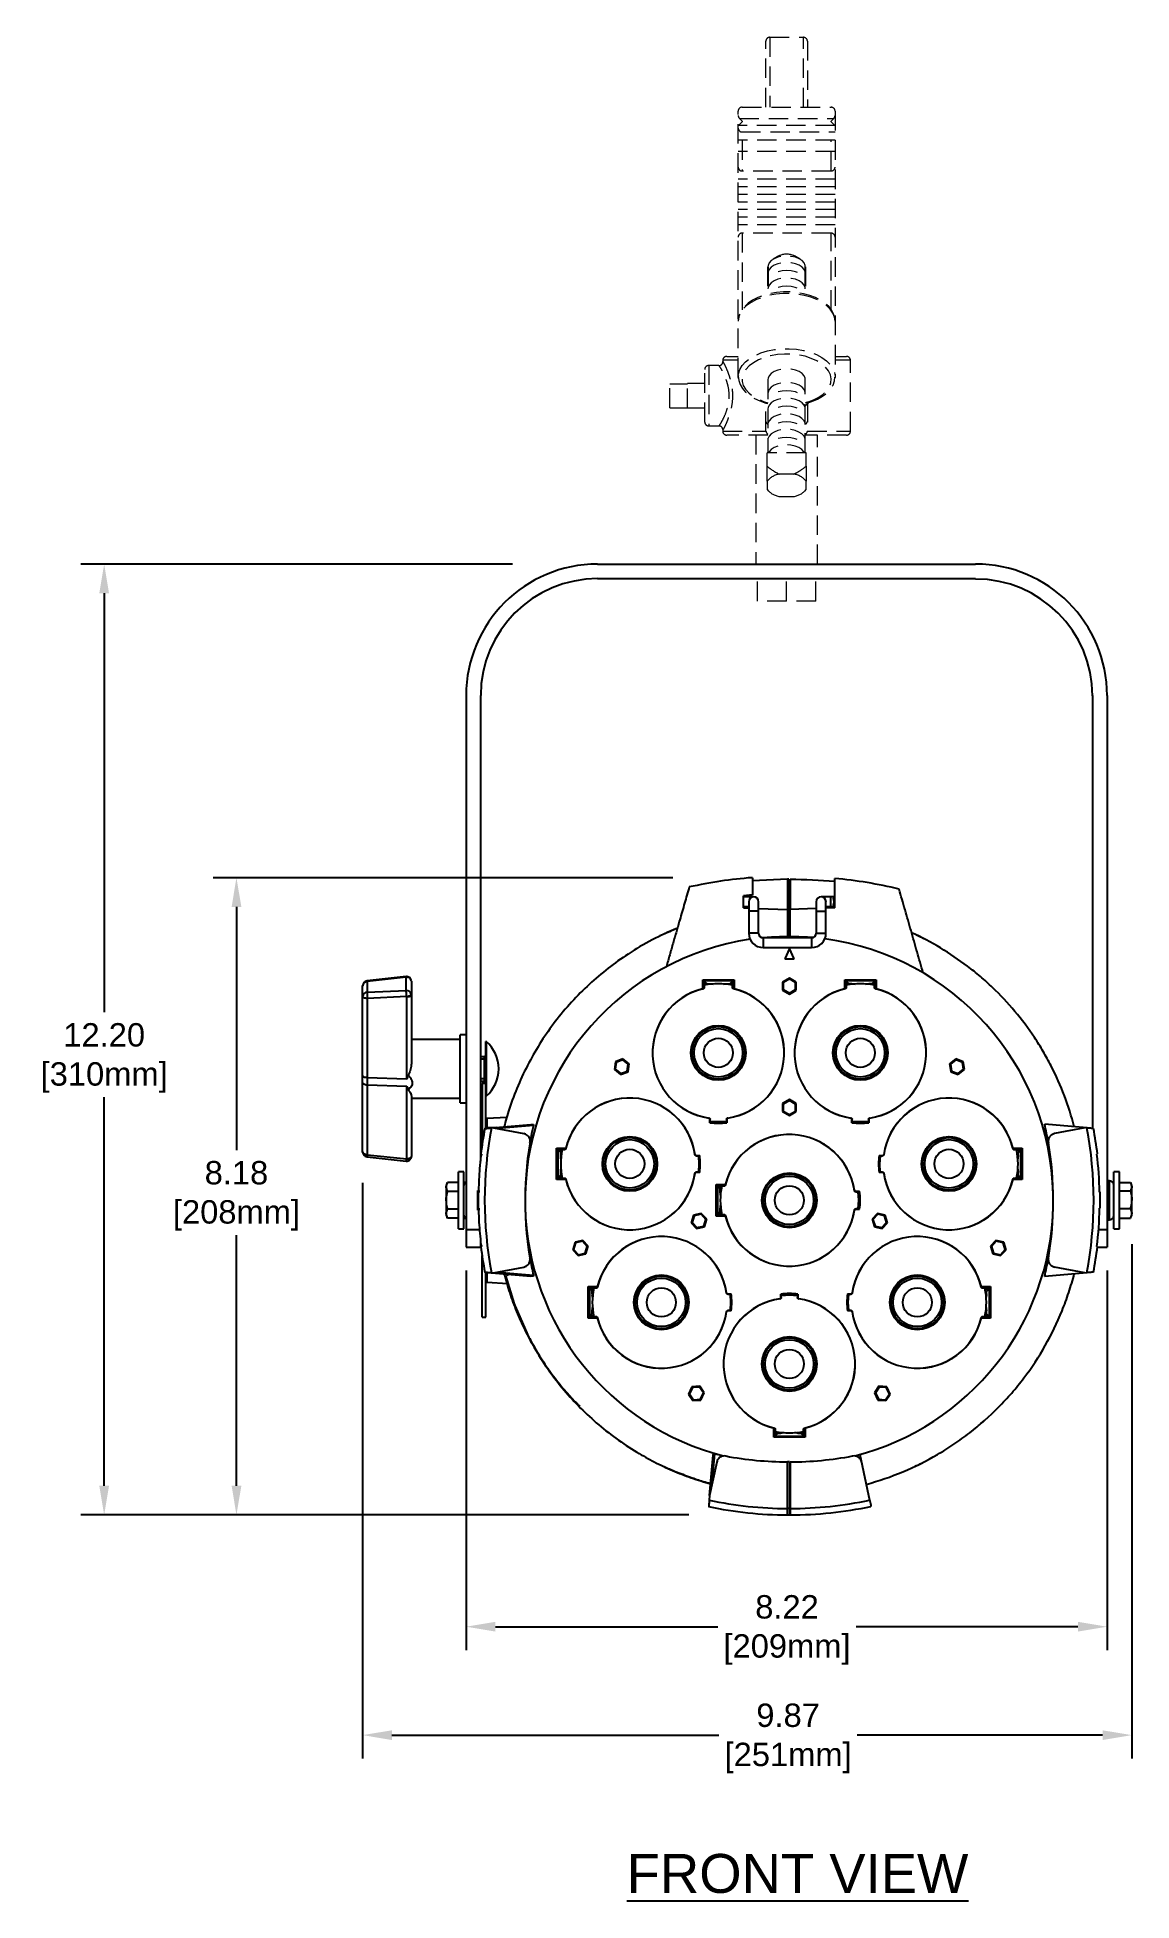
# Model space of a CAD drawing. Header units: inches. Extents: x 1.2 to 44.8, y 1.3 to 32.8.
# Drawn here: x 30.72 to 44.77, y 1.33 to 25.25 of the extents above; entities that cross this region are included whole.
import ezdxf
from ezdxf.enums import TextEntityAlignment as Align

# ---------------------------------------------------------------- set-up
doc = ezdxf.new("R2010")
doc.units = ezdxf.units.IN
doc.header["$MEASUREMENT"] = 0
doc.linetypes.add('HIDDEN', pattern=[0.375, 0.25, -0.125])
doc.layers.add('DIM', color=1, linetype='Continuous')
doc.layers.add('OBJECT', color=7, linetype='Continuous')
doc.styles.add('Arial', font='arial.ttf')
doc.styles.get("Standard").update_dxf_attribs({"font": 'arial.ttf'})
doc.dimstyles.new('ANSI & Metric .30 Stacked', dxfattribs={"dimscale": 2.666667, "dimtxt": 0.3, "dimasz": 0.375, "dimexe": 0.3, "dimexo": 0.3, "dimgap": 0.1, "dimtad": 0, "dimtih": 1, "dimtoh": 1, "dimzin": 4, "dimdsep": 46, "dimtxsty": 'Arial', "dimcen": 0.15, "dimadec": 0, "dimazin": 0, "dimtfac": 0.75, "dimtofl": 0, "dimtmove": 0, "dimatfit": 3, "dimfxl": 1, "dimtolj": 1, "dimtzin": 0, "dimarcsym": 0})

msp = doc.modelspace()

# ---------------------------------------------------------------- texts
at = {"layer": 'DIM'}
msp.add_text('%%UFRONT VIEW', height=0.5, dxfattribs=at).set_placement((40.478, 1.434), align=Align.CENTER)

# ---------------------------------------------------------------- blocks, each defined once
blk = doc.blocks.new('*D8')
at = {"layer": 'Defpoints', "color": 0, "transparency": 16777216}
for p in [(31.582, 18.486), (37.119, 18.486), (39.384, 6.284)]:
    blk.add_point(p, dxfattribs=at)
at = {"layer": 'DIM', "color": 0, "lineweight": -2, "transparency": 16777216}
for p, q in [((36.819, 18.486), (31.282, 18.486)), ((31.582, 18.111), (31.582, 12.736)), ((31.582, 6.659), (31.582, 11.645)), ((39.084, 6.284), (31.282, 6.284))]:
    blk.add_line(p, q, dxfattribs=at)
at = {"layer": 'DIM', "color": 0, "transparency": 16777216}
for points in [[(31.519, 18.111), (31.644, 18.111), (31.582, 18.486)], [(31.519, 6.659), (31.644, 6.659), (31.582, 6.284)]]:
    blk.add_solid(points, dxfattribs=at)
at = {"layer": 'DIM', "color": 0, "transparency": 16777216, "char_height": 0.3, "attachment_point": 5, "style": 'Arial'}
for s, insert in [('\\A1;12.20', (31.582, 12.443)), ('\\A1;[310mm]', (31.582, 11.898))]:
    blk.add_mtext(s, dxfattribs=dict(at, insert=insert))
blk = doc.blocks.new('*D9')
at = {"layer": 'Defpoints', "color": 0, "transparency": 16777216}
for p in [(33.279, 14.462), (39.178, 14.462), (39.384, 6.284)]:
    blk.add_point(p, dxfattribs=at)
at = {"layer": 'DIM', "color": 0, "lineweight": -2, "transparency": 16777216}
for p, q in [((38.878, 14.462), (32.979, 14.462)), ((33.279, 14.087), (33.279, 10.966)), ((33.279, 6.659), (33.279, 9.875)), ((39.084, 6.284), (32.979, 6.284))]:
    blk.add_line(p, q, dxfattribs=at)
at = {"layer": 'DIM', "color": 0, "transparency": 16777216}
for points in [[(33.217, 14.087), (33.342, 14.087), (33.279, 14.462)], [(33.217, 6.659), (33.342, 6.659), (33.279, 6.284)]]:
    blk.add_solid(points, dxfattribs=at)
at = {"layer": 'DIM', "color": 0, "transparency": 16777216, "char_height": 0.3, "attachment_point": 5, "style": 'Arial'}
for s, insert in [('\\A1;8.18', (33.279, 10.674)), ('\\A1;[208mm]', (33.279, 10.128))]:
    blk.add_mtext(s, dxfattribs=dict(at, insert=insert))
blk = doc.blocks.new('*D10')
at = {"layer": 'Defpoints', "color": 0, "transparency": 16777216}
for p in [(36.226, 9.722), (44.45, 9.722), (36.226, 4.85)]:
    blk.add_point(p, dxfattribs=at)
at = {"layer": 'DIM', "color": 0, "lineweight": -2, "transparency": 16777216}
for p, q in [((36.226, 9.422), (36.226, 4.55)), ((44.45, 9.422), (44.45, 4.55)), ((36.601, 4.85), (39.456, 4.85)), ((44.075, 4.85), (41.231, 4.85))]:
    blk.add_line(p, q, dxfattribs=at)
at = {"layer": 'DIM', "color": 0, "transparency": 16777216}
for points in [[(36.601, 4.913), (36.601, 4.788), (36.226, 4.85)], [(44.075, 4.913), (44.075, 4.788), (44.45, 4.85)]]:
    blk.add_solid(points, dxfattribs=at)
at = {"layer": 'DIM', "color": 0, "transparency": 16777216, "char_height": 0.3, "attachment_point": 5, "style": 'Arial'}
for s, insert in [('\\A1;8.22', (40.343, 5.103)), ('\\A1;[209mm]', (40.343, 4.558))]:
    blk.add_mtext(s, dxfattribs=dict(at, insert=insert))
blk = doc.blocks.new('*D11')
at = {"layer": 'Defpoints', "color": 0, "transparency": 16777216}
for p in [(34.898, 10.845), (44.766, 10.058), (34.898, 3.459)]:
    blk.add_point(p, dxfattribs=at)
at = {"layer": 'DIM', "color": 0, "lineweight": -2, "transparency": 16777216}
for p, q in [((34.898, 10.545), (34.898, 3.159)), ((44.766, 9.758), (44.766, 3.159)), ((35.273, 3.459), (39.47, 3.459)), ((44.391, 3.459), (41.244, 3.459))]:
    blk.add_line(p, q, dxfattribs=at)
at = {"layer": 'DIM', "color": 0, "transparency": 16777216}
for points in [[(35.273, 3.521), (35.273, 3.396), (34.898, 3.459)], [(44.391, 3.521), (44.391, 3.396), (44.766, 3.459)]]:
    blk.add_solid(points, dxfattribs=at)
at = {"layer": 'DIM', "color": 0, "transparency": 16777216, "char_height": 0.3, "attachment_point": 5, "style": 'Arial'}
for s, insert in [('\\A1;9.87', (40.357, 3.712)), ('\\A1;[251mm]', (40.357, 3.166))]:
    blk.add_mtext(s, dxfattribs=dict(at, insert=insert))

# ---------------------------------------------------------------- dimensions: what is measured, and where the dimension line sits
at = {"layer": 'DIM'}
for base, p2, picture, middle in [((31.582, 18.486), (37.119, 18.486), '*D8', (31.582, 12.19)), ((33.279, 14.462), (39.178, 14.462), '*D9', (33.279, 10.421))]:
    dim = msp.add_linear_dim(base=base, p1=(39.384, 6.284), p2=p2, angle=270, dimstyle='ANSI & Metric .30 Stacked', override={"dimpost": '\\X'}, dxfattribs=at)
    dim.commit()
    dim.dimension.update_dxf_attribs({"geometry": picture, "text_midpoint": middle, "dimtype": 160})
for base, p1, p2, picture, middle in [((34.898, 3.459), (44.766, 10.058), (34.898, 10.845), '*D11', (40.357, 3.459)), ((36.226, 4.85), (44.45, 9.722), (36.226, 9.722), '*D10', (40.343, 4.85))]:
    dim = msp.add_linear_dim(base=base, p1=p1, p2=p2, dimstyle='ANSI & Metric .30 Stacked', override={"dimpost": '\\X'}, dxfattribs=at)
    dim.commit()
    dim.dimension.update_dxf_attribs({"geometry": picture, "text_midpoint": middle, "dimtype": 160})

# ---------------------------------------------------------------- linework, layer by layer
at = {"layer": 'OBJECT', "linetype": 'HIDDEN', "lineweight": 15}
for p, q in [((40.072, 24.349), (40.072, 25.196)), ((40.122, 25.246), (40.122, 24.349)), ((40.122, 25.246), (40.554, 25.246)), ((40.554, 24.349), (40.554, 25.246)), ((40.604, 25.196), (40.604, 24.349)), ((39.717, 20.882), (39.717, 24.299)), ((39.719, 24.113), (39.767, 24.161)), ((39.733, 24.204), (39.767, 24.17)), ((39.733, 24.204), (40.943, 24.204)), ((39.767, 24.349), (40.909, 24.349)), ((39.767, 24.17), (39.767, 24.161)), ((40.909, 24.17), (40.943, 24.204)), ((40.909, 24.161), (40.909, 24.17)), ((40.909, 24.161), (40.957, 24.113)), ((40.959, 24.299), (40.959, 20.882)), ((40.959, 23.924), (39.717, 23.924)), ((40.957, 24.113), (39.719, 24.113)), ((39.754, 24.032), (40.959, 24.032)), ((39.767, 23.924), (39.767, 23.53)), ((40.909, 23.53), (40.909, 23.924)), ((40.959, 23.78), (39.717, 23.78)), ((40.909, 23.53), (39.767, 23.53)), ((40.959, 23.424), (39.717, 23.424)), ((40.959, 23.327), (39.717, 23.327)), ((40.959, 23.229), (39.717, 23.229)), ((40.959, 23.132), (39.717, 23.132)), ((40.959, 23.034), (39.717, 23.034)), ((40.959, 22.937), (39.717, 22.937)), ((40.959, 22.839), (39.717, 22.839)), ((40.909, 22.733), (39.767, 22.733)), ((39.767, 22.733), (39.767, 21.75)), ((40.909, 21.751), (40.909, 22.733)), ((40.238, 22.44), (40.167, 22.398)), ((40.51, 22.398), (40.438, 22.44)), ((39.519, 21.101), (39.519, 21.082)), ((39.717, 21.101), (39.519, 21.101)), ((39.569, 21.151), (39.717, 21.151)), ((40.959, 21.151), (41.107, 21.151)), ((41.157, 21.101), (40.959, 21.101)), ((41.157, 20.191), (41.157, 21.101)), ((39.288, 20.309), (39.288, 20.984)), ((39.47, 21.034), (39.338, 21.034)), ((39.338, 21.034), (39.338, 20.259)), ((39.717, 20.894), (39.718, 20.906)), ((40.098, 20.853), (40.098, 19.915)), ((40.578, 19.915), (40.578, 20.853)), ((38.838, 20.492), (38.838, 20.8)), ((38.838, 20.8), (39.068, 20.8)), ((39.288, 20.802), (39.068, 20.802)), ((39.068, 20.49), (39.068, 20.802)), ((38.838, 20.492), (39.068, 20.492)), ((39.068, 20.49), (39.288, 20.49)), ((40.072, 20.196), (40.072, 20.552)), ((40.604, 20.555), (40.604, 20.196)), ((40.622, 20.558), (40.622, 20.558)), ((39.338, 20.259), (39.472, 20.259)), ((39.519, 20.215), (39.519, 20.191)), ((39.519, 20.191), (40.073, 20.191)), ((40.098, 20.141), (39.569, 20.141)), ((39.943, 20.141), (39.943, 18.486)), ((41.107, 20.141), (40.578, 20.141)), ((40.604, 20.191), (41.157, 20.191)), ((40.733, 18.486), (40.733, 20.141)), ((40.588, 19.915), (40.088, 19.915)), ((40.088, 19.743), (40.088, 19.915)), ((40.588, 19.743), (40.588, 19.915)), ((40.428, 19.64), (40.248, 19.64)), ((40.088, 19.549), (40.088, 19.445)), ((40.088, 19.441), (40.107, 19.422)), ((40.57, 19.422), (40.588, 19.441)), ((40.588, 19.445), (40.588, 19.549)), ((40.248, 19.354), (40.428, 19.354)), ((39.963, 18.011), (39.963, 18.299)), ((40.338, 18.011), (40.338, 18.299)), ((40.713, 18.011), (40.713, 18.299)), ((40.713, 18.011), (39.963, 18.011))]:
    msp.add_line(p, q, dxfattribs=at)
at = {"layer": 'OBJECT', "linetype": 'HIDDEN'}
for p, q in [((40.098, 22.302), (40.098, 21.95)), ((40.578, 22.302), (40.578, 21.95))]:
    msp.add_line(p, q, dxfattribs=at)
at = {"layer": 'OBJECT'}
for p, q in [((37.913, 18.486), (42.763, 18.486)), ((37.913, 18.299), (42.763, 18.299)), ((36.226, 16.799), (36.226, 9.722)), ((36.413, 10.826), (36.413, 16.799)), ((44.263, 16.799), (44.263, 11.244)), ((44.45, 16.799), (44.45, 9.722)), ((39.901, 14.462), (39.901, 14.24)), ((40.348, 14.441), (39.901, 14.421)), ((40.348, 14.441), (40.348, 14.055)), ((40.368, 14.441), (40.348, 14.441)), ((40.368, 14.441), (40.368, 13.707)), ((40.383, 14.441), (40.383, 14.055)), ((39.901, 14.24), (39.786, 14.228)), ((39.786, 14.075), (39.786, 14.228)), ((39.916, 14.215), (39.786, 14.215)), ((39.853, 14.153), (39.853, 13.75)), ((39.978, 13.75), (39.978, 14.153)), ((40.383, 14.205), (40.368, 14.205)), ((40.383, 14.175), (40.368, 14.175)), ((40.718, 14.153), (40.718, 13.75)), ((40.938, 14.215), (40.781, 14.215)), ((40.843, 13.75), (40.843, 14.153)), ((40.903, 14.215), (40.903, 14.09)), ((40.938, 14.215), (40.938, 14.198)), ((40.956, 14.178), (40.938, 14.178)), ((40.956, 14.128), (40.938, 14.128)), ((39.786, 14.09), (39.853, 14.09)), ((39.786, 14.075), (39.853, 14.073)), ((39.978, 14.03), (39.853, 14.03)), ((39.978, 14.068), (40.348, 14.055)), ((40.368, 14.055), (40.348, 14.055)), ((40.383, 13.979), (40.368, 13.979)), ((40.368, 13.954), (40.383, 13.954)), ((40.383, 13.954), (40.368, 13.954)), ((40.383, 13.954), (40.368, 13.954)), ((40.383, 13.939), (40.368, 13.939)), ((40.368, 13.909), (40.383, 13.909)), ((40.383, 13.894), (40.368, 13.894)), ((40.718, 14.067), (40.383, 14.055)), ((40.718, 14.03), (40.843, 14.03)), ((40.843, 14.09), (40.938, 14.09)), ((40.956, 14.075), (40.843, 14.071)), ((40.938, 14.108), (40.938, 14.09)), ((39.978, 13.75), (39.853, 13.75)), ((40.658, 13.69), (40.038, 13.69)), ((40.038, 13.69), (40.038, 13.565)), ((40.368, 13.707), (40.348, 13.707)), ((40.368, 13.848), (40.383, 13.848)), ((40.368, 13.803), (40.383, 13.803)), ((40.383, 13.756), (40.368, 13.756)), ((40.658, 13.69), (40.658, 13.565)), ((40.718, 13.75), (40.843, 13.75)), ((40.038, 13.565), (40.658, 13.565)), ((40.373, 13.553), (40.313, 13.422)), ((40.313, 13.422), (40.433, 13.422)), ((40.433, 13.422), (40.373, 13.553)), ((35.458, 13.192), (34.954, 13.138)), ((35.455, 13.184), (34.955, 13.131)), ((35.455, 13.015), (35.455, 13.184)), ((39.261, 13.035), (39.261, 13.153)), ((39.261, 13.153), (39.664, 13.153)), ((39.261, 13.153), (39.287, 13.126)), ((39.664, 13.153), (39.649, 13.138)), ((39.664, 13.153), (39.664, 13.035)), ((40.373, 13.174), (40.285, 13.123)), ((40.373, 13.162), (40.295, 13.117)), ((40.462, 13.123), (40.373, 13.174)), ((40.373, 13.162), (40.373, 13.174)), ((40.451, 13.117), (40.373, 13.162)), ((41.083, 13.153), (41.486, 13.153)), ((41.083, 13.035), (41.083, 13.153)), ((41.098, 13.138), (41.083, 13.153)), ((41.486, 13.153), (41.459, 13.126)), ((41.486, 13.153), (41.486, 13.035)), ((34.898, 10.942), (34.898, 13.076)), ((34.955, 13.131), (34.955, 12.991)), ((34.955, 12.991), (35.455, 13.015)), ((35.464, 12.937), (34.956, 12.913)), ((34.956, 12.913), (34.956, 11.899)), ((35.464, 11.882), (35.464, 12.935)), ((35.523, 13.133), (35.523, 12.076)), ((37.868, 13.149), (37.827, 13.111)), ((39.262, 13.035), (39.261, 13.035)), ((39.649, 13.138), (39.275, 13.138)), ((39.275, 13.138), (39.275, 13.05)), ((39.28, 13.076), (39.28, 13.05)), ((39.287, 13.09), (39.287, 13.126)), ((39.317, 13.1), (39.289, 13.125)), ((39.317, 13.1), (39.353, 13.1)), ((39.317, 13.087), (39.317, 13.1)), ((39.351, 13.09), (39.353, 13.1)), ((39.363, 13.1), (39.362, 13.091)), ((39.562, 13.093), (39.561, 13.1)), ((39.572, 13.1), (39.608, 13.1)), ((39.572, 13.1), (39.573, 13.09)), ((39.608, 13.1), (39.635, 13.125)), ((39.608, 13.087), (39.608, 13.1)), ((39.649, 13.138), (39.637, 13.126)), ((39.637, 13.126), (39.637, 13.09)), ((39.644, 13.05), (39.644, 13.076)), ((39.649, 13.05), (39.649, 13.138)), ((39.664, 13.035), (39.662, 13.035)), ((40.285, 13.123), (40.285, 13.02)), ((40.295, 13.117), (40.285, 13.123)), ((40.295, 13.026), (40.285, 13.02)), ((40.285, 13.02), (40.373, 12.969)), ((40.295, 13.117), (40.295, 13.026)), ((40.295, 13.026), (40.373, 12.981)), ((40.373, 12.981), (40.451, 13.026)), ((40.373, 12.969), (40.462, 13.02)), ((40.373, 12.981), (40.373, 12.969)), ((40.451, 13.117), (40.462, 13.123)), ((40.451, 13.026), (40.451, 13.117)), ((40.451, 13.026), (40.462, 13.02)), ((40.462, 13.02), (40.462, 13.123)), ((41.085, 13.035), (41.083, 13.035)), ((41.098, 13.138), (41.098, 13.05)), ((41.471, 13.138), (41.098, 13.138)), ((41.098, 13.138), (41.109, 13.126)), ((41.102, 13.076), (41.102, 13.05)), ((41.109, 13.09), (41.109, 13.126)), ((41.139, 13.1), (41.111, 13.125)), ((41.175, 13.1), (41.139, 13.1)), ((41.139, 13.087), (41.139, 13.1)), ((41.174, 13.09), (41.175, 13.1)), ((41.186, 13.1), (41.185, 13.091)), ((41.384, 13.093), (41.383, 13.1)), ((41.43, 13.1), (41.394, 13.1)), ((41.394, 13.1), (41.395, 13.09)), ((41.43, 13.1), (41.458, 13.125)), ((41.43, 13.087), (41.43, 13.1)), ((41.459, 13.126), (41.459, 13.09)), ((41.467, 13.05), (41.467, 13.076)), ((41.471, 13.05), (41.471, 13.138)), ((41.486, 13.035), (41.484, 13.035)), ((36.226, 12.446), (36.148, 12.446)), ((36.148, 11.571), (36.148, 12.446)), ((36.148, 12.384), (35.523, 12.384)), ((36.483, 12.361), (36.478, 12.361)), ((36.478, 11.243), (36.478, 12.361)), ((36.483, 12.361), (36.483, 11.657)), ((36.413, 12.167), (36.462, 12.167)), ((36.413, 12.136), (36.462, 12.136)), ((36.462, 11.851), (36.462, 12.167)), ((38.143, 12.1), (38.128, 11.999)), ((38.139, 12.003), (38.128, 11.999)), ((38.128, 11.999), (38.208, 11.935)), ((38.153, 12.092), (38.139, 12.003)), ((38.139, 12.003), (38.21, 11.947)), ((38.238, 12.137), (38.143, 12.1)), ((38.153, 12.092), (38.143, 12.1)), ((38.237, 12.125), (38.153, 12.092)), ((38.208, 11.935), (38.303, 11.972)), ((38.21, 11.947), (38.294, 11.98)), ((38.237, 12.125), (38.238, 12.137)), ((38.307, 12.069), (38.237, 12.125)), ((38.318, 12.073), (38.238, 12.137)), ((38.294, 11.98), (38.307, 12.069)), ((38.294, 11.98), (38.303, 11.972)), ((38.303, 11.972), (38.318, 12.073)), ((38.307, 12.069), (38.318, 12.073)), ((42.508, 12.137), (42.428, 12.073)), ((42.428, 12.073), (42.443, 11.972)), ((42.439, 12.069), (42.428, 12.073)), ((42.51, 12.125), (42.439, 12.069)), ((42.439, 12.069), (42.453, 11.98)), ((42.453, 11.98), (42.443, 11.972)), ((42.443, 11.972), (42.539, 11.935)), ((42.453, 11.98), (42.537, 11.947)), ((42.603, 12.1), (42.508, 12.137)), ((42.51, 12.125), (42.508, 12.137)), ((42.594, 12.092), (42.51, 12.125)), ((42.537, 11.947), (42.607, 12.003)), ((42.539, 11.935), (42.619, 11.999)), ((42.594, 12.092), (42.603, 12.1)), ((42.607, 12.003), (42.594, 12.092)), ((42.619, 11.999), (42.603, 12.1)), ((42.607, 12.003), (42.619, 11.999)), ((34.956, 11.899), (35.464, 11.882)), ((35.464, 11.783), (34.956, 11.8)), ((34.956, 11.8), (34.956, 10.906)), ((35.464, 10.853), (35.464, 11.783)), ((36.413, 11.883), (36.462, 11.883)), ((36.413, 11.852), (36.462, 11.852)), ((36.413, 11.851), (36.462, 11.851)), ((36.478, 11.822), (36.43, 11.822)), ((36.43, 11.822), (36.43, 11.028)), ((38.21, 11.947), (38.208, 11.935)), ((42.537, 11.947), (42.539, 11.935)), ((35.523, 11.661), (35.523, 10.885)), ((35.523, 11.634), (36.148, 11.634)), ((36.148, 11.571), (36.226, 11.571)), ((36.478, 11.657), (36.483, 11.657)), ((40.373, 11.614), (40.285, 11.563)), ((40.285, 11.563), (40.285, 11.46)), ((40.295, 11.557), (40.285, 11.563)), ((40.373, 11.602), (40.295, 11.557)), ((40.295, 11.557), (40.295, 11.466)), ((40.462, 11.563), (40.373, 11.614)), ((40.373, 11.602), (40.373, 11.614)), ((40.451, 11.557), (40.373, 11.602)), ((40.451, 11.557), (40.462, 11.563)), ((40.451, 11.466), (40.451, 11.557)), ((40.462, 11.46), (40.462, 11.563)), ((36.748, 11.386), (36.492, 11.373)), ((36.492, 11.373), (36.492, 11.245)), ((36.621, 11.256), (36.492, 11.252)), ((36.552, 11.25), (37.054, 11.294)), ((36.578, 11.253), (36.966, 11.177)), ((37.089, 11.282), (36.632, 11.242)), ((39.353, 11.317), (39.353, 11.362)), ((39.353, 11.317), (39.362, 11.325)), ((39.357, 11.339), (39.357, 11.362)), ((39.362, 11.325), (39.362, 11.334)), ((39.462, 11.328), (39.362, 11.333)), ((39.563, 11.333), (39.462, 11.328)), ((39.562, 11.333), (39.562, 11.325)), ((39.572, 11.317), (39.562, 11.325)), ((39.567, 11.362), (39.567, 11.339)), ((39.572, 11.362), (39.572, 11.317)), ((40.295, 11.466), (40.285, 11.46)), ((40.285, 11.46), (40.373, 11.409)), ((40.295, 11.466), (40.373, 11.421)), ((40.373, 11.421), (40.451, 11.466)), ((40.373, 11.409), (40.462, 11.46)), ((40.373, 11.421), (40.373, 11.409)), ((40.451, 11.466), (40.462, 11.46)), ((41.175, 11.317), (41.175, 11.362)), ((41.175, 11.317), (41.184, 11.325)), ((41.179, 11.339), (41.179, 11.362)), ((41.184, 11.325), (41.184, 11.334)), ((41.284, 11.328), (41.184, 11.333)), ((41.385, 11.333), (41.284, 11.328)), ((41.384, 11.334), (41.384, 11.325)), ((41.394, 11.317), (41.384, 11.325)), ((41.39, 11.362), (41.39, 11.339)), ((41.394, 11.362), (41.394, 11.317)), ((44.19, 11.25), (43.649, 11.298)), ((44.163, 11.253), (43.776, 11.177)), ((44.125, 11.245), (44.125, 11.256)), ((36.43, 11.07), (36.436, 11.07)), ((34.954, 10.879), (35.458, 10.826)), ((34.956, 10.906), (35.464, 10.852)), ((36.421, 10.916), (36.416, 10.916)), ((37.387, 10.99), (37.505, 10.99)), ((37.387, 10.587), (37.387, 10.99)), ((37.387, 10.99), (37.402, 10.975)), ((37.402, 10.975), (37.402, 10.602)), ((37.49, 10.975), (37.402, 10.975)), ((37.402, 10.975), (37.413, 10.964)), ((37.413, 10.964), (37.449, 10.964)), ((37.439, 10.934), (37.415, 10.962)), ((37.439, 10.898), (37.439, 10.934)), ((37.452, 10.934), (37.439, 10.934)), ((37.439, 10.898), (37.449, 10.9)), ((37.447, 10.888), (37.44, 10.888)), ((37.489, 10.971), (37.464, 10.971)), ((37.505, 10.99), (37.504, 10.989)), ((39.177, 10.898), (39.223, 10.898)), ((39.177, 10.894), (39.201, 10.894)), ((39.206, 10.889), (39.212, 10.789)), ((39.206, 10.889), (39.214, 10.889)), ((39.212, 10.789), (39.206, 10.688)), ((39.223, 10.898), (39.214, 10.889)), ((41.524, 10.898), (41.569, 10.898)), ((41.524, 10.898), (41.532, 10.889)), ((41.532, 10.889), (41.541, 10.889)), ((41.535, 10.789), (41.541, 10.889)), ((41.54, 10.689), (41.535, 10.789)), ((41.546, 10.894), (41.57, 10.894)), ((43.242, 10.99), (43.36, 10.99)), ((43.242, 10.989), (43.242, 10.99)), ((43.345, 10.975), (43.257, 10.975)), ((43.283, 10.971), (43.257, 10.971)), ((43.294, 10.934), (43.308, 10.934)), ((43.297, 10.964), (43.333, 10.964)), ((43.297, 10.9), (43.308, 10.898)), ((43.307, 10.888), (43.298, 10.889)), ((43.308, 10.934), (43.332, 10.962)), ((43.308, 10.898), (43.308, 10.934)), ((43.345, 10.975), (43.333, 10.964)), ((43.345, 10.975), (43.36, 10.99)), ((43.345, 10.602), (43.345, 10.975)), ((43.36, 10.99), (43.36, 10.587)), ((44.319, 10.916), (44.325, 10.916)), ((35.988, 10.549), (35.971, 10.518)), ((36.128, 10.549), (35.988, 10.549)), ((36.198, 10.689), (36.128, 10.689)), ((36.128, 9.954), (36.128, 10.689)), ((36.198, 9.954), (36.198, 10.689)), ((37.387, 10.587), (37.402, 10.602)), ((37.505, 10.587), (37.387, 10.587)), ((37.402, 10.602), (37.413, 10.614)), ((37.402, 10.602), (37.49, 10.602)), ((37.449, 10.614), (37.413, 10.614)), ((37.439, 10.643), (37.415, 10.616)), ((37.439, 10.643), (37.439, 10.679)), ((37.449, 10.678), (37.439, 10.679)), ((37.452, 10.643), (37.439, 10.643)), ((37.44, 10.69), (37.449, 10.689)), ((37.464, 10.607), (37.489, 10.607)), ((37.504, 10.589), (37.505, 10.587)), ((39.201, 10.684), (39.177, 10.684)), ((39.223, 10.679), (39.177, 10.679)), ((39.214, 10.689), (39.206, 10.689)), ((39.223, 10.679), (39.214, 10.689)), ((39.434, 10.12), (39.434, 10.523)), ((39.434, 10.523), (39.449, 10.508)), ((39.434, 10.523), (39.552, 10.523)), ((39.552, 10.523), (39.552, 10.521)), ((41.524, 10.679), (41.532, 10.689)), ((41.569, 10.679), (41.524, 10.679)), ((41.54, 10.689), (41.532, 10.689)), ((41.57, 10.684), (41.546, 10.684)), ((43.242, 10.587), (43.242, 10.589)), ((43.36, 10.587), (43.242, 10.587)), ((43.257, 10.607), (43.283, 10.607)), ((43.257, 10.602), (43.345, 10.602)), ((43.294, 10.643), (43.308, 10.643)), ((43.308, 10.679), (43.297, 10.678)), ((43.333, 10.614), (43.297, 10.614)), ((43.3, 10.689), (43.307, 10.69)), ((43.308, 10.643), (43.308, 10.679)), ((43.308, 10.643), (43.332, 10.616)), ((43.333, 10.614), (43.36, 10.587)), ((44.479, 10.573), (44.45, 10.573)), ((44.479, 10.07), (44.479, 10.573)), ((44.608, 10.689), (44.538, 10.689)), ((44.538, 9.954), (44.538, 10.689)), ((44.608, 9.954), (44.608, 10.689)), ((44.608, 10.549), (44.748, 10.549)), ((44.766, 10.518), (44.748, 10.549)), ((44.748, 10.549), (44.766, 10.496)), ((35.971, 10.518), (35.971, 10.125)), ((35.988, 10.435), (35.971, 10.492)), ((36.128, 10.435), (35.988, 10.435)), ((36.378, 10.447), (36.389, 10.448)), ((36.378, 10.196), (36.378, 10.447)), ((36.381, 10.424), (36.387, 10.424)), ((39.449, 10.508), (39.449, 10.135)), ((39.537, 10.508), (39.449, 10.508)), ((39.449, 10.508), (39.461, 10.497)), ((39.461, 10.497), (39.497, 10.497)), ((39.486, 10.467), (39.462, 10.495)), ((39.486, 10.431), (39.486, 10.467)), ((39.499, 10.467), (39.486, 10.467)), ((39.486, 10.431), (39.497, 10.432)), ((39.494, 10.421), (39.487, 10.42)), ((39.537, 10.504), (39.511, 10.504)), ((41.224, 10.437), (41.275, 10.437)), ((41.224, 10.43), (41.248, 10.43)), ((41.252, 10.43), (41.259, 10.322)), ((41.253, 10.422), (41.262, 10.422)), ((41.259, 10.322), (41.253, 10.214)), ((41.275, 10.437), (41.262, 10.422)), ((44.361, 10.424), (44.353, 10.425)), ((44.608, 10.443), (44.748, 10.443)), ((44.766, 10.125), (44.766, 10.518)), ((35.988, 10.094), (35.971, 10.151)), ((35.971, 10.125), (35.988, 10.094)), ((36.128, 10.208), (35.988, 10.208)), ((36.128, 10.094), (35.988, 10.094)), ((36.378, 10.196), (36.389, 10.195)), ((36.387, 10.219), (36.382, 10.219)), ((39.144, 10.132), (39.113, 10.034)), ((39.152, 10.123), (39.125, 10.037)), ((39.243, 10.154), (39.144, 10.132)), ((39.152, 10.123), (39.144, 10.132)), ((39.24, 10.143), (39.152, 10.123)), ((39.24, 10.143), (39.243, 10.154)), ((39.301, 10.077), (39.24, 10.143)), ((39.313, 10.079), (39.243, 10.154)), ((39.274, 9.991), (39.301, 10.077)), ((39.283, 9.982), (39.313, 10.079)), ((39.301, 10.077), (39.313, 10.079)), ((39.434, 10.12), (39.461, 10.147)), ((39.552, 10.12), (39.434, 10.12)), ((39.449, 10.135), (39.537, 10.135)), ((39.497, 10.147), (39.461, 10.147)), ((39.486, 10.176), (39.462, 10.148)), ((39.486, 10.176), (39.486, 10.212)), ((39.497, 10.211), (39.486, 10.212)), ((39.499, 10.176), (39.486, 10.176)), ((39.487, 10.223), (39.496, 10.222)), ((39.511, 10.139), (39.537, 10.139)), ((39.552, 10.122), (39.552, 10.12)), ((41.248, 10.213), (41.224, 10.213)), ((41.275, 10.206), (41.224, 10.206)), ((41.262, 10.222), (41.253, 10.222)), ((41.275, 10.206), (41.262, 10.222)), ((41.503, 10.154), (41.434, 10.079)), ((41.434, 10.079), (41.464, 9.982)), ((41.446, 10.077), (41.434, 10.079)), ((41.507, 10.143), (41.446, 10.077)), ((41.446, 10.077), (41.472, 9.991)), ((41.603, 10.132), (41.503, 10.154)), ((41.507, 10.143), (41.503, 10.154)), ((41.595, 10.123), (41.507, 10.143)), ((41.595, 10.123), (41.603, 10.132)), ((41.621, 10.037), (41.595, 10.123)), ((41.633, 10.034), (41.603, 10.132)), ((44.353, 10.219), (44.36, 10.219)), ((44.45, 10.07), (44.479, 10.07)), ((44.608, 10.216), (44.748, 10.216)), ((44.608, 10.094), (44.748, 10.094)), ((44.748, 10.216), (44.766, 10.155)), ((44.748, 10.094), (44.766, 10.125)), ((44.748, 10.094), (44.75, 10.099)), ((36.128, 9.954), (36.198, 9.954)), ((36.403, 9.944), (36.226, 9.944)), ((36.413, 9.722), (36.413, 9.822)), ((37.722, 9.807), (37.623, 9.785)), ((37.719, 9.796), (37.722, 9.807)), ((37.792, 9.732), (37.722, 9.807)), ((39.125, 10.037), (39.113, 10.034)), ((39.113, 10.034), (39.183, 9.959)), ((39.125, 10.037), (39.187, 9.971)), ((39.183, 9.959), (39.283, 9.982)), ((39.187, 9.971), (39.183, 9.959)), ((39.187, 9.971), (39.274, 9.991)), ((39.274, 9.991), (39.283, 9.982)), ((41.472, 9.991), (41.464, 9.982)), ((41.464, 9.982), (41.564, 9.959)), ((41.472, 9.991), (41.56, 9.971)), ((41.56, 9.971), (41.621, 10.037)), ((41.56, 9.971), (41.564, 9.959)), ((41.564, 9.959), (41.633, 10.034)), ((41.621, 10.037), (41.633, 10.034)), ((43.024, 9.807), (42.955, 9.732)), ((43.124, 9.785), (43.024, 9.807)), ((43.028, 9.796), (43.024, 9.807)), ((44.45, 9.944), (44.338, 9.944)), ((44.538, 9.954), (44.608, 9.954)), ((36.226, 9.722), (36.413, 9.722)), ((36.416, 9.727), (36.421, 9.727)), ((36.43, 8.822), (36.43, 9.615)), ((36.43, 9.573), (36.436, 9.573)), ((37.623, 9.785), (37.593, 9.687)), ((37.604, 9.69), (37.593, 9.687)), ((37.593, 9.687), (37.662, 9.612)), ((37.631, 9.776), (37.604, 9.69)), ((37.604, 9.69), (37.666, 9.623)), ((37.631, 9.776), (37.623, 9.785)), ((37.719, 9.796), (37.631, 9.776)), ((37.662, 9.612), (37.762, 9.635)), ((37.666, 9.623), (37.662, 9.612)), ((37.666, 9.623), (37.754, 9.643)), ((37.78, 9.73), (37.719, 9.796)), ((37.754, 9.643), (37.78, 9.73)), ((37.754, 9.643), (37.762, 9.635)), ((37.762, 9.635), (37.792, 9.732)), ((37.78, 9.73), (37.792, 9.732)), ((42.955, 9.732), (42.985, 9.635)), ((42.966, 9.73), (42.955, 9.732)), ((43.028, 9.796), (42.966, 9.73)), ((42.966, 9.73), (42.993, 9.643)), ((42.993, 9.643), (42.985, 9.635)), ((42.985, 9.635), (43.084, 9.612)), ((42.993, 9.643), (43.081, 9.623)), ((43.116, 9.776), (43.028, 9.796)), ((43.081, 9.623), (43.142, 9.69)), ((43.081, 9.623), (43.084, 9.612)), ((43.084, 9.612), (43.154, 9.687)), ((43.116, 9.776), (43.124, 9.785)), ((43.142, 9.69), (43.116, 9.776)), ((43.154, 9.687), (43.124, 9.785)), ((43.142, 9.69), (43.154, 9.687)), ((44.326, 9.727), (44.319, 9.728)), ((44.322, 9.722), (44.45, 9.722)), ((36.478, 8.822), (36.478, 9.4)), ((36.492, 9.398), (36.492, 9.27)), ((36.621, 9.387), (36.492, 9.391)), ((36.552, 9.393), (37.054, 9.349)), ((36.578, 9.39), (36.966, 9.466)), ((36.632, 9.401), (37.089, 9.361)), ((36.731, 9.355), (36.844, 8.992)), ((36.753, 9.375), (36.759, 9.353)), ((44.19, 9.393), (43.649, 9.345)), ((44.163, 9.39), (43.776, 9.466)), ((44.125, 9.387), (44.125, 9.398)), ((36.492, 9.27), (36.762, 9.256)), ((37.819, 9.187), (37.792, 9.214)), ((37.792, 9.214), (37.91, 9.214)), ((37.792, 8.811), (37.792, 9.214)), ((37.895, 9.199), (37.807, 9.199)), ((37.807, 9.199), (37.807, 8.826)), ((37.819, 9.187), (37.855, 9.187)), ((37.844, 9.158), (37.82, 9.185)), ((37.844, 9.122), (37.844, 9.158)), ((37.858, 9.158), (37.844, 9.158)), ((37.844, 9.122), (37.855, 9.123)), ((37.852, 9.112), (37.845, 9.111)), ((37.895, 9.194), (37.869, 9.194)), ((37.91, 9.214), (37.91, 9.212)), ((39.583, 9.122), (39.628, 9.122)), ((39.583, 9.117), (39.606, 9.117)), ((39.612, 9.112), (39.617, 9.012)), ((39.612, 9.112), (39.62, 9.112)), ((39.628, 9.122), (39.62, 9.112)), ((40.264, 9.073), (40.264, 9.118)), ((40.264, 9.118), (40.273, 9.11)), ((40.268, 9.073), (40.268, 9.097)), ((40.273, 9.102), (40.273, 9.11)), ((40.273, 9.102), (40.373, 9.107)), ((40.373, 9.107), (40.474, 9.102)), ((40.483, 9.118), (40.473, 9.11)), ((40.473, 9.11), (40.473, 9.101)), ((40.478, 9.097), (40.478, 9.073)), ((40.483, 9.118), (40.483, 9.073)), ((41.118, 9.122), (41.164, 9.122)), ((41.118, 9.122), (41.127, 9.112)), ((41.127, 9.112), (41.135, 9.112)), ((41.129, 9.012), (41.135, 9.112)), ((41.14, 9.117), (41.164, 9.117)), ((42.836, 9.214), (42.954, 9.214)), ((42.837, 9.212), (42.836, 9.214)), ((42.94, 9.199), (42.851, 9.199)), ((42.877, 9.194), (42.852, 9.194)), ((42.889, 9.158), (42.902, 9.158)), ((42.892, 9.187), (42.928, 9.187)), ((42.892, 9.123), (42.902, 9.122)), ((42.901, 9.111), (42.892, 9.112)), ((42.902, 9.158), (42.926, 9.185)), ((42.902, 9.122), (42.902, 9.158)), ((42.94, 9.199), (42.928, 9.187)), ((42.94, 9.199), (42.954, 9.214)), ((42.94, 8.826), (42.94, 9.199)), ((42.954, 9.214), (42.954, 8.811)), ((36.854, 8.965), (37.004, 8.62)), ((37.844, 8.867), (37.82, 8.839)), ((37.844, 8.867), (37.844, 8.903)), ((37.855, 8.901), (37.844, 8.903)), ((37.858, 8.867), (37.844, 8.867)), ((37.845, 8.914), (37.854, 8.912)), ((39.606, 8.907), (39.583, 8.907)), ((39.628, 8.903), (39.583, 8.903)), ((39.617, 9.012), (39.612, 8.912)), ((39.62, 8.912), (39.612, 8.912)), ((39.628, 8.903), (39.62, 8.912)), ((41.118, 8.903), (41.127, 8.912)), ((41.164, 8.903), (41.118, 8.903)), ((41.135, 8.912), (41.127, 8.912)), ((41.135, 8.912), (41.129, 9.012)), ((41.164, 8.907), (41.14, 8.907)), ((42.889, 8.867), (42.902, 8.867)), ((42.902, 8.903), (42.892, 8.901)), ((42.894, 8.913), (42.901, 8.914)), ((42.902, 8.867), (42.902, 8.903)), ((42.902, 8.867), (42.926, 8.839)), ((36.43, 8.822), (36.478, 8.822)), ((37.819, 8.837), (37.792, 8.811)), ((37.91, 8.811), (37.792, 8.811)), ((37.807, 8.826), (37.895, 8.826)), ((37.855, 8.837), (37.819, 8.837)), ((37.869, 8.83), (37.895, 8.83)), ((37.91, 8.812), (37.91, 8.811)), ((42.836, 8.811), (42.837, 8.812)), ((42.954, 8.811), (42.836, 8.811)), ((42.851, 8.826), (42.94, 8.826)), ((42.852, 8.83), (42.877, 8.83)), ((42.928, 8.837), (42.892, 8.837)), ((42.954, 8.811), (42.928, 8.837)), ((39.122, 7.928), (39.078, 7.836)), ((39.129, 7.918), (39.09, 7.837)), ((39.224, 7.936), (39.122, 7.928)), ((39.129, 7.918), (39.122, 7.928)), ((39.219, 7.925), (39.129, 7.918)), ((39.219, 7.925), (39.224, 7.936)), ((39.27, 7.851), (39.219, 7.925)), ((39.282, 7.852), (39.224, 7.936)), ((40.662, 8.005), (40.644, 8.02)), ((41.522, 7.936), (41.464, 7.852)), ((41.527, 7.925), (41.477, 7.851)), ((41.527, 7.925), (41.522, 7.936)), ((41.624, 7.928), (41.522, 7.936)), ((41.617, 7.918), (41.527, 7.925)), ((41.617, 7.918), (41.624, 7.928)), ((41.656, 7.837), (41.617, 7.918)), ((41.668, 7.836), (41.624, 7.928)), ((39.09, 7.837), (39.078, 7.836)), ((39.078, 7.836), (39.136, 7.752)), ((39.09, 7.837), (39.141, 7.763)), ((39.141, 7.763), (39.136, 7.752)), ((39.136, 7.752), (39.238, 7.759)), ((39.141, 7.763), (39.231, 7.769)), ((39.231, 7.769), (39.27, 7.851)), ((39.231, 7.769), (39.238, 7.759)), ((39.238, 7.759), (39.282, 7.852)), ((39.27, 7.851), (39.282, 7.852)), ((41.477, 7.851), (41.464, 7.852)), ((41.464, 7.852), (41.509, 7.759)), ((41.477, 7.851), (41.516, 7.769)), ((41.516, 7.769), (41.509, 7.759)), ((41.509, 7.759), (41.611, 7.752)), ((41.516, 7.769), (41.606, 7.763)), ((41.606, 7.763), (41.656, 7.837)), ((41.606, 7.763), (41.611, 7.752)), ((41.611, 7.752), (41.668, 7.836)), ((41.656, 7.837), (41.668, 7.836)), ((40.172, 7.282), (40.172, 7.401)), ((40.172, 7.401), (40.173, 7.4)), ((40.198, 7.309), (40.172, 7.282)), ((40.575, 7.282), (40.172, 7.282)), ((40.187, 7.385), (40.187, 7.297)), ((40.187, 7.297), (40.56, 7.297)), ((40.191, 7.385), (40.191, 7.359)), ((40.198, 7.309), (40.198, 7.345)), ((40.228, 7.336), (40.198, 7.336)), ((40.2, 7.31), (40.228, 7.335)), ((40.228, 7.335), (40.228, 7.348)), ((40.228, 7.335), (40.264, 7.335)), ((40.264, 7.335), (40.263, 7.345)), ((40.274, 7.342), (40.275, 7.335)), ((40.472, 7.335), (40.473, 7.345)), ((40.484, 7.345), (40.483, 7.335)), ((40.483, 7.335), (40.519, 7.335)), ((40.519, 7.335), (40.519, 7.348)), ((40.548, 7.336), (40.519, 7.336)), ((40.546, 7.31), (40.519, 7.335)), ((40.548, 7.345), (40.548, 7.309)), ((40.548, 7.309), (40.575, 7.282)), ((40.556, 7.359), (40.556, 7.385)), ((40.56, 7.297), (40.56, 7.385)), ((40.573, 7.4), (40.575, 7.401)), ((40.575, 7.401), (40.575, 7.282)), ((38.63, 6.971), (38.632, 6.97)), ((39.35, 6.533), (39.396, 7.052)), ((39.442, 6.963), (39.35, 6.532)), ((39.412, 7.07), (39.376, 6.652)), ((39.396, 7.052), (39.398, 7.074)), ((40.348, 6.367), (40.348, 6.964)), ((40.373, 6.964), (40.348, 6.964)), ((40.373, 6.964), (40.373, 6.367)), ((40.383, 6.964), (40.383, 6.367)), ((41.279, 7.059), (41.403, 6.475)), ((40.373, 6.887), (40.383, 6.887)), ((40.383, 6.84), (40.373, 6.84)), ((40.383, 6.818), (40.373, 6.818)), ((40.383, 6.748), (40.373, 6.748)), ((39.35, 6.532), (39.345, 6.473)), ((40.373, 6.661), (40.383, 6.661)), ((40.383, 6.638), (40.373, 6.638)), ((40.383, 6.637), (40.373, 6.637)), ((40.345, 6.284), (40.377, 6.284)), ((40.373, 6.367), (40.348, 6.367)), ((40.373, 6.437), (40.383, 6.437)), ((40.373, 6.408), (40.383, 6.408))]:
    msp.add_line(p, q, dxfattribs=at)
at = {"layer": 'OBJECT', "linetype": 'HIDDEN', "lineweight": 15, "flags": 128}
for points in [[(40.578, 22.302), (40.577, 22.318), (40.563, 22.351), (40.536, 22.38), (40.497, 22.405), (40.45, 22.424), (40.396, 22.435), (40.338, 22.439), (40.281, 22.435), (40.227, 22.424), (40.179, 22.405), (40.141, 22.38), (40.114, 22.351), (40.1, 22.318), (40.098, 22.302)], [(40.578, 22.218), (40.577, 22.235), (40.563, 22.267), (40.536, 22.297), (40.497, 22.321), (40.45, 22.34), (40.396, 22.352), (40.338, 22.356), (40.281, 22.352), (40.227, 22.34), (40.179, 22.321), (40.141, 22.297), (40.114, 22.267), (40.1, 22.235), (40.098, 22.218)], [(40.476, 22.226), (40.45, 22.236), (40.396, 22.248), (40.338, 22.252), (40.281, 22.248), (40.227, 22.236), (40.2, 22.226)], [(40.578, 22.018), (40.577, 22.035), (40.563, 22.067), (40.536, 22.097), (40.497, 22.121), (40.45, 22.14), (40.396, 22.152), (40.338, 22.156), (40.281, 22.152), (40.227, 22.14), (40.179, 22.121), (40.141, 22.097), (40.114, 22.067), (40.1, 22.035), (40.098, 22.018)], [(40.475, 22.026), (40.449, 22.036), (40.395, 22.048), (40.338, 22.052), (40.28, 22.048), (40.226, 22.036), (40.2, 22.026)], [(40.959, 21.602), (40.957, 21.634), (40.944, 21.687), (40.919, 21.738), (40.882, 21.786), (40.835, 21.831), (40.777, 21.871), (40.71, 21.906), (40.636, 21.934), (40.556, 21.956), (40.471, 21.971), (40.384, 21.978), (40.297, 21.979), (40.21, 21.972), (40.125, 21.957), (40.045, 21.936), (39.97, 21.907), (39.902, 21.873), (39.843, 21.832), (39.794, 21.786), (39.756, 21.735), (39.73, 21.681), (39.718, 21.625), (39.717, 21.602)], [(40.959, 21.602), (40.952, 21.655), (40.932, 21.707), (40.898, 21.757), (40.851, 21.803), (40.794, 21.844), (40.725, 21.88), (40.649, 21.91), (40.565, 21.934), (40.476, 21.949), (40.385, 21.957), (40.292, 21.957), (40.2, 21.949), (40.111, 21.934), (40.028, 21.91), (39.951, 21.88), (39.883, 21.844), (39.825, 21.803), (39.779, 21.757), (39.745, 21.707), (39.724, 21.655), (39.717, 21.602)], [(39.718, 20.906), (39.72, 20.928), (39.736, 20.982), (39.766, 21.033), (39.81, 21.081), (39.866, 21.125), (39.933, 21.164), (40.009, 21.196), (40.093, 21.221), (40.183, 21.239), (40.276, 21.249), (40.371, 21.25), (40.465, 21.243), (40.556, 21.228), (40.642, 21.205), (40.721, 21.175), (40.791, 21.138), (40.85, 21.096), (40.898, 21.049), (40.932, 20.998), (40.953, 20.945), (40.959, 20.894)], [(40.607, 20.564), (40.684, 20.592), (40.751, 20.627), (40.808, 20.667), (40.854, 20.712), (40.886, 20.761), (40.905, 20.812), (40.909, 20.864), (40.899, 20.916), (40.875, 20.966), (40.837, 21.013), (40.786, 21.056), (40.725, 21.094), (40.653, 21.126), (40.574, 21.152), (40.489, 21.169), (40.4, 21.179), (40.309, 21.18), (40.219, 21.174), (40.132, 21.159), (40.051, 21.136), (39.976, 21.106), (39.911, 21.07), (39.856, 21.029), (39.814, 20.983), (39.785, 20.934), (39.77, 20.882), (39.769, 20.83), (39.782, 20.779), (39.81, 20.729), (39.851, 20.683), (39.904, 20.641), (39.968, 20.604), (40.041, 20.574), (40.098, 20.556)], [(39.719, 20.908), (39.717, 20.896), (39.723, 20.842), (39.741, 20.79), (39.77, 20.74), (39.811, 20.693), (39.862, 20.65), (39.924, 20.612), (39.993, 20.579), (40.07, 20.553), (40.093, 20.547)], [(39.717, 20.882), (39.718, 20.872), (39.72, 20.866)], [(40.578, 20.853), (40.577, 20.87), (40.563, 20.902), (40.536, 20.931), (40.497, 20.956), (40.45, 20.975), (40.396, 20.987), (40.338, 20.991), (40.281, 20.987), (40.227, 20.975), (40.179, 20.956), (40.141, 20.931), (40.114, 20.902), (40.1, 20.87), (40.098, 20.853)], [(40.578, 20.677), (40.577, 20.694), (40.563, 20.726), (40.536, 20.756), (40.497, 20.78), (40.45, 20.799), (40.396, 20.811), (40.338, 20.815), (40.281, 20.811), (40.227, 20.799), (40.179, 20.78), (40.141, 20.756), (40.114, 20.726), (40.1, 20.694), (40.098, 20.677)], [(40.622, 20.558), (40.663, 20.571), (40.735, 20.602), (40.799, 20.639), (40.855, 20.682), (40.9, 20.731), (40.933, 20.783), (40.953, 20.838), (40.958, 20.886)], [(40.956, 20.864), (40.958, 20.872), (40.959, 20.882)], [(40.959, 20.894), (40.959, 20.891), (40.959, 20.887)], [(40.578, 20.477), (40.577, 20.494), (40.563, 20.526), (40.536, 20.556), (40.497, 20.58), (40.45, 20.599), (40.396, 20.611), (40.338, 20.615), (40.281, 20.611), (40.227, 20.599), (40.179, 20.58), (40.141, 20.556), (40.114, 20.526), (40.1, 20.494), (40.098, 20.477)], [(40.476, 20.685), (40.45, 20.695), (40.396, 20.707), (40.338, 20.711), (40.281, 20.707), (40.227, 20.695), (40.2, 20.685)], [(40.578, 20.277), (40.576, 20.294), (40.562, 20.326), (40.535, 20.356), (40.497, 20.38), (40.449, 20.399), (40.395, 20.411), (40.338, 20.415), (40.28, 20.411), (40.226, 20.399), (40.178, 20.38), (40.14, 20.356), (40.113, 20.326), (40.099, 20.294), (40.098, 20.277)], [(40.475, 20.485), (40.449, 20.495), (40.395, 20.507), (40.338, 20.511), (40.28, 20.507), (40.226, 20.495), (40.2, 20.485)], [(40.603, 20.548), (40.603, 20.547), (40.606, 20.55), (40.614, 20.555), (40.622, 20.558)], [(40.577, 20.077), (40.575, 20.094), (40.561, 20.126), (40.534, 20.156), (40.496, 20.18), (40.448, 20.199), (40.394, 20.211), (40.337, 20.215), (40.279, 20.211), (40.225, 20.199), (40.178, 20.18), (40.139, 20.156), (40.112, 20.126), (40.099, 20.094), (40.097, 20.077)], [(40.474, 20.085), (40.448, 20.095), (40.393, 20.107), (40.336, 20.111), (40.279, 20.107), (40.224, 20.095), (40.198, 20.085)], [(40.475, 20.285), (40.448, 20.295), (40.394, 20.307), (40.337, 20.311), (40.279, 20.307), (40.225, 20.295), (40.199, 20.285)], [(40.565, 19.915), (40.56, 19.926), (40.534, 19.956), (40.495, 19.98), (40.448, 19.999), (40.393, 20.011), (40.336, 20.015), (40.279, 20.011), (40.224, 19.999), (40.177, 19.98), (40.139, 19.956), (40.112, 19.926), (40.107, 19.915)]]:
    msp.add_lwpolyline(points, dxfattribs=at)
at = {"layer": 'OBJECT', "flags": 128}
for points in [[(40.348, 13.707), (40.146, 13.7), (40.03, 13.691)], [(40.679, 13.694), (40.607, 13.699), (40.383, 13.708)], [(34.956, 12.913), (34.945, 12.913), (34.934, 12.915), (34.924, 12.917), (34.915, 12.92), (34.908, 12.924), (34.903, 12.928), (34.899, 12.932), (34.898, 12.936)], [(35.464, 12.935), (35.476, 12.936), (35.487, 12.937), (35.497, 12.938), (35.506, 12.941), (35.513, 12.944), (35.519, 12.948), (35.522, 12.952), (35.523, 12.956)], [(34.898, 11.923), (34.899, 11.918), (34.903, 11.914), (34.908, 11.91), (34.915, 11.906), (34.924, 11.903), (34.934, 11.901), (34.945, 11.9), (34.956, 11.899)], [(34.956, 11.8), (34.945, 11.801), (34.934, 11.803), (34.924, 11.807), (34.915, 11.811), (34.908, 11.817), (34.903, 11.823), (34.899, 11.829), (34.898, 11.836)], [(34.956, 10.906), (34.945, 10.907), (34.934, 10.909), (34.924, 10.912), (34.915, 10.917), (34.908, 10.922), (34.903, 10.928), (34.899, 10.935), (34.898, 10.942)], [(35.523, 10.885), (35.522, 10.878), (35.519, 10.872), (35.513, 10.866), (35.506, 10.862), (35.497, 10.858), (35.487, 10.855), (35.476, 10.853), (35.464, 10.853)], [(35.522, 10.874), (35.521, 10.867), (35.517, 10.862), (35.512, 10.857), (35.504, 10.853), (35.496, 10.851), (35.486, 10.85), (35.475, 10.85), (35.464, 10.852)], [(40.682, 10.338), (40.682, 10.338), (40.682, 10.339)]]:
    msp.add_lwpolyline(points, dxfattribs=at)
at = {"layer": 'OBJECT'}
for centre, radius in [((39.462, 12.214), 0.352), ((39.462, 12.214), 0.337), ((39.462, 12.214), 0.311), ((41.284, 12.214), 0.352), ((41.284, 12.214), 0.337), ((41.284, 12.214), 0.311), ((39.462, 12.214), 0.187), ((41.284, 12.214), 0.187), ((38.326, 10.789), 0.352), ((38.326, 10.789), 0.337), ((38.326, 10.789), 0.311), ((42.421, 10.789), 0.352), ((42.421, 10.789), 0.337), ((42.421, 10.789), 0.311), ((38.326, 10.789), 0.187), ((42.421, 10.789), 0.187), ((40.373, 10.322), 0.352), ((40.373, 10.322), 0.337), ((40.373, 10.322), 0.311), ((40.373, 10.322), 0.187), ((38.731, 9.012), 0.352), ((38.731, 9.012), 0.337), ((42.015, 9.012), 0.352), ((42.015, 9.012), 0.337), ((38.731, 9.012), 0.311), ((38.731, 9.012), 0.187), ((42.015, 9.012), 0.311), ((42.015, 9.012), 0.187), ((40.373, 8.222), 0.352), ((40.373, 8.222), 0.337), ((40.373, 8.222), 0.311), ((40.373, 8.222), 0.187)]:
    msp.add_circle(centre, radius, dxfattribs=at)
at = {"layer": 'OBJECT', "linetype": 'HIDDEN', "lineweight": 15}
for centre, radius, start, end in [((40.122, 25.196), 0.05, 90, 180), ((40.554, 25.196), 0.05, 0, 90), ((39.767, 24.299), 0.05, 90, 180), ((39.772, 24.243), 0.055, 179.6797, 224.5414), ((40.909, 24.299), 0.05, 0, 90), ((40.904, 24.243), 0.055, 315.4586, 0.3203), ((39.723, 24.109), 0.00532, 131.12, 176.5988), ((39.767, 24.08), 0.05, 180, 254.528), ((40.954, 24.109), 0.00532, 3.4012, 48.88), ((39.767, 23.58), 0.05, 180, 270), ((40.909, 23.58), 0.05, 270, 0), ((39.767, 22.683), 0.05, 90, 180), ((40.909, 22.683), 0.05, 0, 90), ((40.338, 22.251), 0.213, 62.0662, 117.9338), ((39.472, 21.081), 0.0469, 267.9688, 2.0723), ((39.569, 21.101), 0.05, 90, 180), ((41.107, 21.101), 0.05, 0, 90), ((39.338, 20.984), 0.05, 90, 180), ((40.638, 20.46), 0.109, 106.3381, 123.1456), ((40.563, 20.557), 0.0411, 291.4365, 356.7835), ((40.62, 20.572), 0.015, 212.3553, 277.5214), ((39.338, 20.309), 0.05, 180, 270), ((39.471, 20.21), 0.0478, 4.7139, 89.7223), ((39.569, 20.191), 0.05, 180, 270), ((40.113, 20.32), 0.0411, 183.2165, 248.5635), ((40.124, 20.196), 0.0512, 185.0388, 240.4568), ((40.563, 20.32), 0.0411, 291.4365, 356.7835), ((40.556, 20.194), 0.0484, 297.7596, 356.7478), ((41.107, 20.191), 0.05, 270, 0), ((40.491, 20.194), 0.605, 228.2442, 246.3239), ((40.281, 19.398), 0.245, 97.7394, 141.9357), ((40.395, 19.398), 0.245, 38.0643, 82.2606), ((40.281, 19.596), 0.245, 218.0643, 262.2606), ((40.395, 19.596), 0.245, 277.7394, 321.9357)]:
    msp.add_arc(centre, radius, start, end, dxfattribs=at)
at = {"layer": 'OBJECT'}
for centre, radius, start, end in [((37.913, 16.799), 1.687, 89.9997, 179.9997), ((42.763, 16.799), 1.687, 0.0003, 90.0003), ((37.913, 16.799), 1.5, 89.9997, 179.9997), ((42.763, 16.794), 1.5, 0.0003, 90.0003), ((39.916, 14.153), 0.0625, 0, 180), ((40.781, 14.153), 0.0625, 0, 180), ((40.368, 10.322), 3.386, 98.4436, 178.6958), ((40.038, 13.75), 0.185, 180, 270), ((40.038, 13.75), 0.06, 180, 270), ((40.658, 13.75), 0.06, 270, 0), ((40.658, 13.75), 0.185, 270, 0), ((40.373, 10.322), 3.386, 1.3042, 82.279), ((34.961, 13.076), 0.0625, 96.0376, 180), ((34.956, 13.072), 0.0582, 91.0466, 176.4027), ((34.956, 12.933), 0.0582, 91.0466, 176.4027), ((34.894, 13.125), 0.0613, 4.8609, 12.0343), ((35.42, 12.958), 0.466, 175.9786, 185.6145), ((35.464, 13.007), 0.0704, 270.3709, 325.6415), ((39.462, 12.214), 0.845, 103.7937, 261.6796), ((39.462, 12.214), 0.845, 103.2724, 261.9611), ((39.462, 12.214), 0.886, 78.2179, 101.8617), ((39.462, 12.214), 0.845, 278.0389, 76.7276), ((39.462, 12.214), 0.845, 278.3204, 76.2063), ((41.284, 12.214), 0.845, 103.7937, 261.6796), ((41.284, 12.214), 0.845, 103.2724, 261.9611), ((41.284, 12.214), 0.886, 78.2179, 101.8617), ((41.284, 12.214), 0.845, 278.0389, 76.7276), ((41.284, 12.214), 0.845, 278.3204, 76.2063), ((36.179, 12.009), 0.465, 310.8426, 49.1574), ((36.462, 12.183), 0.016, 269.9997, 359.9997), ((36.466, 13.065), 0.928, 269.7532, 270.7406), ((36.466, 12.811), 0.928, 269.7532, 270.7406), ((36.462, 11.836), 0.016, 0.0003, 90.0003), ((36.462, 11.835), 0.016, 0.0003, 90.0003), ((38.326, 10.789), 0.845, 8.0389, 166.7276), ((38.326, 10.789), 0.845, 8.3204, 166.2063), ((42.421, 10.789), 0.845, 13.7937, 171.6796), ((42.421, 10.789), 0.845, 13.2724, 171.9611), ((41.368, 10.322), 4.988, 169.3553, 173.1539), ((41.368, 10.322), 4.905, 169.0849, 190.9151), ((36.493, 11.358), 0.015, 93, 180), ((36.553, 11.242), 0.0631, 2.7847, 12.5511), ((41.368, 10.322), 4.386, 167.3474, 189.7226), ((39.462, 12.214), 0.903, 263.0399, 276.9601), ((39.462, 12.214), 0.894, 263.5771, 276.4229), ((41.284, 12.214), 0.903, 263.0399, 276.9601), ((41.284, 12.214), 0.894, 263.5771, 276.4229), ((39.373, 10.322), 4.386, 9.8545, 12.859), ((39.373, 10.322), 4.905, 349.0849, 10.9151), ((39.373, 10.322), 4.988, 6.8463, 10.6458), ((40.373, 10.322), 0.845, 8.255, 166.7276), ((40.373, 10.322), 0.845, 8.7123, 166.2063), ((39.373, 10.322), 4.386, 350.2774, 9.7226), ((34.961, 10.942), 0.0625, 180, 263.9624), ((35.329, 10.861), 0.375, 173.1555, 177.1607), ((38.326, 10.789), 0.886, 168.2179, 191.8617), ((38.326, 10.789), 0.894, 353.5771, 6.4229), ((38.326, 10.789), 0.903, 353.0399, 6.9601), ((42.421, 10.789), 0.903, 173.0399, 186.9601), ((42.421, 10.789), 0.894, 173.5771, 186.4229), ((42.421, 10.789), 0.886, 348.2179, 11.8617), ((36.258, 10.513), 0.06, 122.231, 180), ((38.326, 10.789), 0.845, 193.2724, 351.9611), ((38.326, 10.789), 0.845, 193.7937, 351.6796), ((42.421, 10.789), 0.845, 188.0389, 346.7276), ((42.421, 10.789), 0.845, 188.3204, 346.2063), ((44.478, 10.513), 0.06, 0, 89), ((41.368, 10.322), 4.988, 178.8241, 181.1765), ((40.373, 10.322), 0.886, 168.2179, 191.8617), ((40.373, 10.322), 0.894, 353.5771, 6.4229), ((40.373, 10.322), 0.909, 352.7193, 7.2807), ((39.373, 10.322), 4.988, 358.8235, 1.175), ((36.258, 10.13), 0.06, 180, 237.769), ((40.368, 10.322), 3.386, 181.3042, 255.64), ((40.373, 10.322), 0.845, 193.2724, 351.745), ((40.373, 10.322), 0.845, 193.7937, 351.2877), ((40.373, 10.322), 3.386, 284.36, 358.6958), ((44.478, 10.13), 0.06, 271, 0), ((38.731, 9.012), 0.845, 8.0389, 166.7276), ((38.731, 9.012), 0.845, 8.3204, 166.2063), ((42.015, 9.012), 0.845, 13.7937, 171.6796), ((42.015, 9.012), 0.845, 13.2724, 171.9611), ((41.368, 10.322), 4.988, 186.8467, 190.6448), ((41.368, 10.322), 4.386, 189.8544, 192.6526), ((39.373, 10.322), 4.988, 349.3537, 353.1543), ((36.553, 9.401), 0.0631, 347.4489, 357.2153), ((39.373, 10.322), 4.386, 347.141, 350.065), ((36.493, 9.285), 0.015, 180, 267), ((38.731, 9.012), 0.886, 168.2179, 191.8617), ((38.731, 9.012), 0.894, 353.5771, 6.4229), ((38.731, 9.012), 0.903, 353.0399, 6.9601), ((40.373, 8.222), 0.903, 83.0399, 96.9601), ((40.373, 8.222), 0.894, 83.5771, 96.4229), ((42.015, 9.012), 0.903, 173.0399, 186.9601), ((42.015, 9.012), 0.894, 173.5771, 186.4229), ((42.015, 9.012), 0.886, 348.2179, 11.8617), ((38.731, 9.012), 0.845, 193.2724, 351.9611), ((38.731, 9.012), 0.845, 193.7937, 351.6796), ((40.373, 8.222), 0.845, 98.3204, 256.2063), ((40.373, 8.222), 0.845, 98.0389, 256.7276), ((40.373, 8.222), 0.845, 283.2724, 81.9611), ((40.373, 8.222), 0.845, 283.7937, 81.6796), ((42.015, 9.012), 0.845, 188.0389, 346.7276), ((42.015, 9.012), 0.845, 188.3204, 346.2063), ((40.373, 8.222), 0.886, 258.2179, 281.8617), ((40.368, 11.322), 4.357, 257.3265, 257.9027), ((40.368, 11.322), 4.357, 259.2855, 269.737), ((40.373, 11.322), 4.357, 270.1315, 280.7145), ((40.368, 11.322), 4.955, 258.0823, 269.7687), ((39.353, 6.528), 0.0266, 85.0196, 91.1374), ((40.373, 11.322), 4.955, 270.1156, 282), ((40.368, 11.322), 5.038, 258.1944, 269.773), ((40.373, 11.322), 5.038, 270.1143, 281.9998)]:
    msp.add_arc(centre, radius, start, end, dxfattribs=at)
for centre, major_axis, ratio, start_param, end_param in [((35.461, 13.129), (-0.0027, 0.0626), 0.100675, 0.006218, 0.506581), ((35.461, 13.129), (0.061, 0.0159), 0.867945, 6.266941, 7.718881), ((35.461, 12.96), (-0.0068, 0.0622), 0.016562, 4.32744, 5.779379), ((35.461, 12.96), (0.0612, -0.0148), 0.858356, 0.411178, 1.863118), ((35.457, 12.936), (0.00732, -0.00177), 0.923694, 0.220327, 0.426451), ((35.461, 13.133), (0.0625, 0.001), 0.869776, 6.268656, 6.474779), ((35.461, 12.957), (0.0625, -0.0012), 0.882937, 0.016294, 0.222417), ((39.356, 12.214), (0.849, 0), 0.989844, 1.661062, 1.666299), ((39.968, 12.214), (1.184, 0), 0.904333, 2.18289, 2.189184), ((39.274, 13.124), (0.015, 0), 0.122785, 0.139626, 0.517039), ((39.462, 13.111), (0.136, 0), 0.122792, 3.903609, 4.202236), ((39.462, 13.111), (0.136, 0), 0.122792, 5.222542, 5.521169), ((39.65, 13.124), (0.015, 0), 0.122785, 2.624554, 3.001966), ((38.957, 12.214), (1.184, 0), 0.904333, 0.952409, 0.958702), ((39.568, 12.214), (0.849, 0), 0.989844, 1.475294, 1.480531), ((41.179, 12.214), (0.849, 0), 0.989844, 1.661062, 1.666299), ((41.79, 12.214), (1.184, 0), 0.904333, 2.18289, 2.189184), ((41.096, 13.124), (0.015, 0), 0.122785, 0.139626, 0.517039), ((41.284, 13.111), (0.136, 0), 0.122792, 3.903609, 4.202236), ((41.284, 13.111), (0.136, 0), 0.122792, 5.222542, 5.521169), ((41.472, 13.124), (0.015, 0), 0.122785, 2.624554, 3.001966), ((40.779, 12.214), (1.184, 0), 0.904333, 0.952409, 0.958702), ((41.39, 12.214), (0.849, 0), 0.989844, 1.475294, 1.480531), ((34.961, 12.089), (0.002, 0.5), 0.007684, 1.960864, 2.187202), ((39.303, 12.214), (0.87, 0), 0.979895, 4.768957, 4.773913), ((40.353, 12.214), (1.488, 0), 0.800731, 3.979311, 3.983227), ((38.571, 12.214), (1.488, 0), 0.800731, 5.441551, 5.445467), ((39.621, 12.214), (0.87, 0), 0.979895, 4.650865, 4.655821), ((41.126, 12.214), (0.87, 0), 0.979895, 4.768957, 4.773913), ((42.176, 12.214), (1.488, 0), 0.800731, 3.979311, 3.983227), ((40.393, 12.214), (1.488, 0), 0.800731, 5.441551, 5.445467), ((41.443, 12.214), (0.87, 0), 0.979895, 4.650865, 4.655821), ((35.461, 10.889), (0.0027, 0.0626), 0.100675, 3.135375, 4.086951), ((35.457, 10.853), (0.00747, -0.00077), 0.818682, 6.161604, 6.367727), ((35.461, 10.885), (0.0625, -0.001), 0.869776, 6.091591, 6.297715), ((37.415, 10.977), (0, 0.015), 0.122785, 2.624554, 3.001966), ((37.428, 10.789), (0, 0.136), 0.122792, 5.222542, 5.521169), ((38.326, 10.283), (0, 1.184), 0.904333, 0.952409, 0.958702), ((38.326, 10.895), (0, 0.849), 0.989844, 1.475294, 1.480531), ((38.326, 10.947), (0, 0.87), 0.979895, 4.650865, 4.655821), ((38.326, 9.898), (0, 1.488), 0.800731, 5.441551, 5.445467), ((42.421, 9.898), (0, 1.488), 0.800731, 0.837718, 0.841635), ((42.421, 10.947), (0, 0.87), 0.979895, 1.627364, 1.63232), ((42.421, 10.895), (0, 0.849), 0.989844, 4.802654, 4.807891), ((42.421, 10.283), (0, 1.184), 0.904333, 5.324483, 5.330777), ((43.319, 10.789), (0, 0.136), 0.122792, 0.762016, 1.060643), ((43.332, 10.977), (0, 0.015), 0.122785, 3.281219, 3.658631), ((37.415, 10.601), (0, 0.015), 0.122785, 0.139626, 0.517039), ((37.428, 10.789), (0, 0.136), 0.122792, 3.903609, 4.202236), ((38.326, 11.294), (0, 1.184), 0.904333, 2.18289, 2.189184), ((38.326, 10.683), (0, 0.849), 0.989844, 1.661062, 1.666299), ((38.326, 10.63), (0, 0.87), 0.979895, 4.768957, 4.773913), ((38.326, 11.68), (0, 1.488), 0.800731, 3.979311, 3.983227), ((42.421, 11.68), (0, 1.488), 0.800731, 2.299958, 2.303875), ((42.421, 10.63), (0, 0.87), 0.979895, 1.509272, 1.514229), ((42.421, 10.683), (0, 0.849), 0.989844, 4.616887, 4.622124), ((42.421, 11.294), (0, 1.184), 0.904333, 4.094001, 4.100295), ((43.319, 10.789), (0, 0.136), 0.122792, 2.080949, 2.379577), ((43.332, 10.601), (0, 0.015), 0.122785, 5.766147, 6.143559), ((39.462, 10.51), (0, 0.015), 0.122785, 2.624554, 3.001966), ((39.475, 10.322), (0, 0.136), 0.122792, 5.222542, 5.521169), ((40.373, 9.816), (0, 1.184), 0.904333, 0.952409, 0.958702), ((40.373, 10.427), (0, 0.849), 0.989844, 1.475294, 1.480531), ((40.373, 10.413), (0, 0.857), 0.992257, 4.731822, 4.739891), ((40.373, 9.918), (0, 1.082), 0.927871, 5.196425, 5.203717), ((39.462, 10.133), (0, 0.015), 0.122785, 0.139626, 0.517039), ((39.475, 10.322), (0, 0.136), 0.122792, 3.903609, 4.202236), ((40.373, 10.827), (0, 1.184), 0.904333, 2.18289, 2.189184), ((40.373, 10.216), (0, 0.849), 0.989844, 1.661062, 1.666299), ((40.373, 10.23), (0, 0.857), 0.992257, 4.684887, 4.692956), ((40.373, 10.725), (0, 1.082), 0.927871, 4.221061, 4.228353), ((37.821, 9.2), (0, 0.015), 0.122785, 2.624554, 3.001966), ((37.833, 9.012), (0, 0.136), 0.122792, 5.222542, 5.521169), ((38.731, 8.507), (0, 1.184), 0.904333, 0.952409, 0.958702), ((38.731, 9.118), (0, 0.849), 0.989844, 1.475294, 1.480531), ((38.731, 9.171), (0, 0.87), 0.979895, 4.650865, 4.655821), ((38.731, 8.121), (0, 1.488), 0.800731, 5.441551, 5.445467), ((41.264, 8.222), (1.488, 0), 0.800731, 2.299958, 2.303875), ((39.482, 8.222), (1.488, 0), 0.800731, 0.837718, 0.841635), ((42.015, 8.121), (0, 1.488), 0.800731, 0.837718, 0.841635), ((42.015, 9.171), (0, 0.87), 0.979895, 1.627364, 1.63232), ((42.015, 9.118), (0, 0.849), 0.989844, 4.802654, 4.807891), ((42.015, 8.507), (0, 1.184), 0.904333, 5.324483, 5.330777), ((42.913, 9.012), (0, 0.136), 0.122792, 0.762016, 1.060643), ((42.926, 9.2), (0, 0.015), 0.122785, 3.281219, 3.658631), ((37.833, 9.012), (0, 0.136), 0.122792, 3.903609, 4.202236), ((38.731, 8.854), (0, 0.87), 0.979895, 4.768957, 4.773913), ((38.731, 9.903), (0, 1.488), 0.800731, 3.979311, 3.983227), ((40.215, 8.222), (0.87, 0), 0.979895, 1.509272, 1.514229), ((40.532, 8.222), (0.87, 0), 0.979895, 1.627364, 1.63232), ((42.015, 9.903), (0, 1.488), 0.800731, 2.299958, 2.303875), ((42.015, 8.854), (0, 0.87), 0.979895, 1.509272, 1.514229), ((42.913, 9.012), (0, 0.136), 0.122792, 2.080949, 2.379577), ((37.821, 8.824), (0, 0.015), 0.122785, 0.139626, 0.517039), ((38.731, 9.518), (0, 1.184), 0.904333, 2.18289, 2.189184), ((38.731, 8.906), (0, 0.849), 0.989844, 1.661062, 1.666299), ((42.015, 8.906), (0, 0.849), 0.989844, 4.616887, 4.622124), ((42.015, 9.518), (0, 1.184), 0.904333, 4.094001, 4.100295), ((42.926, 8.824), (0, 0.015), 0.122785, 5.766147, 6.143559), ((40.268, 8.222), (0.849, 0), 0.989844, 4.616887, 4.622124), ((40.879, 8.222), (1.184, 0), 0.904333, 4.094001, 4.100295), ((40.185, 7.311), (0.015, 0), 0.122785, 5.766147, 6.143559), ((40.373, 7.324), (0.136, 0), 0.122792, 2.080949, 2.379577), ((40.373, 7.324), (0.136, 0), 0.122792, 0.762016, 1.060643), ((40.561, 7.311), (0.015, 0), 0.122785, 3.281219, 3.658631), ((39.868, 8.222), (1.184, 0), 0.904333, 5.324483, 5.330777), ((40.479, 8.222), (0.849, 0), 0.989844, 4.802654, 4.807891)]:
    msp.add_ellipse(centre, major_axis=major_axis, ratio=ratio, start_param=start_param, end_param=end_param, dxfattribs=at)
at = {"layer": 'OBJECT', "linetype": 'HIDDEN', "lineweight": 15}
for points, knots in [([(39.52, 21.082), (39.52, 21.083), (39.518, 21.089), (39.528, 21.072), (39.556, 21.017), (39.589, 20.938), (39.615, 20.857), (39.631, 20.787), (39.642, 20.713), (39.644, 20.648), (39.641, 20.562), (39.623, 20.458), (39.591, 20.361), (39.565, 20.297), (39.546, 20.256), (39.531, 20.227), (39.52, 20.208), (39.521, 20.212), (39.522, 20.215)], [0, 0, 0, 0, 0.00615, 0.09662, 0.187215, 0.287407, 0.34236, 0.398965, 0.451849, 0.506595, 0.53694, 0.637378, 0.735889, 0.788472, 0.842562, 0.894619, 0.948683, 1, 1, 1, 1]), ([(39.472, 20.263), (39.472, 20.262), (39.471, 20.259), (39.482, 20.275), (39.503, 20.308), (39.538, 20.374), (39.579, 20.478), (39.598, 20.571), (39.603, 20.667), (39.597, 20.725), (39.583, 20.788), (39.571, 20.833), (39.543, 20.905), (39.509, 20.974), (39.478, 21.025), (39.473, 21.03), (39.47, 21.032)], [0, 0, 0, 0, 0.038259, 0.094155, 0.150098, 0.261064, 0.362088, 0.462941, 0.493158, 0.592907, 0.600231, 0.65704, 0.713904, 0.818093, 0.913367, 1, 1, 1, 1]), ([(40.088, 19.549), (40.088, 19.579), (40.088, 19.641), (40.088, 19.708), (40.088, 19.743)], [0, 0, 0, 0, 0.480505, 1, 1, 1, 1]), ([(40.428, 19.64), (40.458, 19.655), (40.517, 19.685), (40.565, 19.724), (40.588, 19.743)], [0, 0, 0, 0, 0.515407, 1, 1, 1, 1]), ([(40.588, 19.743), (40.588, 19.708), (40.588, 19.641), (40.588, 19.579), (40.588, 19.549)], [0, 0, 0, 0, 0.519495, 1, 1, 1, 1]), ([(40.088, 19.443), (40.088, 19.442), (40.088, 19.441), (40.088, 19.444), (40.088, 19.445)], [0, 0, 0, 0, 0.575589, 1, 1, 1, 1]), ([(40.588, 19.445), (40.588, 19.444), (40.588, 19.441), (40.588, 19.442), (40.588, 19.443)], [0, 0, 0, 0, 0.424497, 1, 1, 1, 1])]:
    msp.add_open_spline(points, degree=3, knots=knots, dxfattribs=at)
for points in [[(40.098, 20.547), (40.093, 20.547)], [(40.073, 20.191), (40.072, 20.196)], [(40.604, 20.196), (40.604, 20.191)]]:
    msp.add_open_spline(points, degree=1, dxfattribs=at)
at = {"layer": 'OBJECT'}
for points, knots in [([(39.901, 14.462), (39.899, 14.462), (39.762, 14.452), (39.49, 14.422), (39.223, 14.37), (39.089, 14.344)], [0, 0, 0, 0, 0.005481, 0.501597, 1, 1, 1, 1]), ([(39.089, 14.344), (39.069, 14.274), (39.028, 14.134), (38.973, 13.942), (38.924, 13.772), (38.881, 13.622), (38.838, 13.471), (38.809, 13.37), (38.795, 13.32)], [0, 0, 0, 0, 0.208801, 0.418149, 0.563127, 0.708317, 0.854049, 1, 1, 1, 1]), ([(40.958, 14.178), (40.956, 14.178), (40.952, 14.178), (40.947, 14.181), (40.942, 14.185), (40.939, 14.191), (40.939, 14.195), (40.938, 14.198)], [0, 0, 0, 0, 0.176038, 0.352003, 0.530065, 0.718745, 1, 1, 1, 1]), ([(40.938, 14.178), (40.94, 14.173), (40.944, 14.165), (40.946, 14.151), (40.944, 14.138), (40.94, 14.131), (40.938, 14.128)], [0, 0, 0, 0, 0.263961, 0.530255, 0.7652751, 1, 1, 1, 1]), ([(40.938, 14.108), (40.939, 14.11), (40.939, 14.114), (40.943, 14.121), (40.948, 14.125), (40.953, 14.127), (40.957, 14.127), (40.958, 14.128)], [0, 0, 0, 0, 0.287921, 0.494979, 0.70301, 0.889448, 1, 1, 1, 1]), ([(42.089, 13.24), (42.063, 13.331), (42.037, 13.422), (41.986, 13.602), (41.96, 13.692), (41.908, 13.872), (41.883, 13.961), (41.832, 14.139), (41.806, 14.228), (41.781, 14.315)], [0, 0, 0, 0, 0.25, 0.25, 0.5, 0.5, 0.75, 0.75, 1, 1, 1, 1]), ([(40.348, 14.055), (40.348, 13.998), (40.348, 13.882), (40.348, 13.766), (40.348, 13.707)], [0, 0, 0, 0, 0.498712, 1, 1, 1, 1]), ([(40.363, 13.948), (40.363, 13.949), (40.364, 13.951), (40.365, 13.952), (40.365, 13.953)], [0, 0, 0, 0, 0.19857, 1, 1, 1, 1]), ([(40.383, 13.708), (40.383, 13.766), (40.383, 13.824), (40.383, 13.94), (40.383, 13.998), (40.383, 14.055)], [0, 0, 0, 0, 0.5, 0.5, 1, 1, 1, 1]), ([(38.937, 13.815), (38.828, 13.767), (38.61, 13.67), (38.314, 13.494), (38.045, 13.302), (37.802, 13.096), (37.575, 12.868), (37.369, 12.622), (37.186, 12.361), (37.026, 12.087), (36.889, 11.797), (36.784, 11.521), (36.734, 11.341), (36.713, 11.264)], [0, 0, 0, 0, 0.101607, 0.204124, 0.293668, 0.383833, 0.47597, 0.568792, 0.658049, 0.747933, 0.83979, 0.932327, 1, 1, 1, 1]), ([(38.936, 13.811), (38.901, 13.796), (38.818, 13.763), (38.73, 13.722), (38.696, 13.706), (38.684, 13.7)], [0, 0, 0, 0, 0.319954, 0.754217, 1, 1, 1, 1]), ([(44.029, 11.264), (43.994, 11.4), (43.951, 11.533), (43.852, 11.794), (43.796, 11.921), (43.716, 12.078), (43.699, 12.109), (43.665, 12.17), (43.648, 12.201), (43.594, 12.293), (43.557, 12.352), (43.44, 12.527), (43.357, 12.639), (43.178, 12.853), (43.082, 12.955), (42.93, 13.1), (42.878, 13.147), (42.77, 13.239), (42.715, 13.283), (42.548, 13.41), (42.432, 13.489), (42.193, 13.632), (42.069, 13.697), (41.942, 13.755)], [0, 0, 0, 0, 0.125, 0.125, 0.25, 0.25, 0.28125, 0.28125, 0.3125, 0.3125, 0.375, 0.375, 0.5, 0.5, 0.625, 0.625, 0.6875, 0.6875, 0.75, 0.75, 0.875, 0.875, 1, 1, 1, 1]), ([(42.099, 13.679), (42.091, 13.683), (42.073, 13.692), (42.028, 13.713), (42.003, 13.725)], [0, 0, 0, 0, 0.4529526, 1, 1, 1, 1]), ([(35.521, 13.148), (35.519, 13.154), (35.514, 13.168), (35.498, 13.183), (35.48, 13.191), (35.466, 13.193), (35.459, 13.191), (35.458, 13.191)], [0, 0, 0, 0, 0.249571, 0.500336, 0.748534, 0.969089, 1, 1, 1, 1]), ([(39.262, 13.035), (39.264, 13.036), (39.267, 13.037), (39.271, 13.04), (39.274, 13.045), (39.275, 13.048), (39.275, 13.05), (39.275, 13.05)], [0, 0, 0, 0, 0.190229, 0.422761, 0.745006, 0.993862, 1, 1, 1, 1]), ([(39.268, 13.036), (39.267, 13.035), (39.265, 13.035), (39.263, 13.035), (39.262, 13.035)], [0, 0, 0, 0, 0.60643, 1, 1, 1, 1]), ([(39.28, 13.05), (39.28, 13.049), (39.28, 13.046), (39.278, 13.042), (39.275, 13.038), (39.271, 13.036), (39.269, 13.036), (39.268, 13.036)], [0, 0, 0, 0, 0.157413, 0.407293, 0.657414, 0.909287, 1, 1, 1, 1]), ([(39.281, 13.086), (39.281, 13.086), (39.281, 13.086), (39.28, 13.084), (39.28, 13.081), (39.28, 13.078), (39.28, 13.076), (39.28, 13.076)], [0, 0, 0, 0, 0.2208107, 0.4419479, 0.6674981, 0.8967834, 1, 1, 1, 1]), ([(39.353, 13.1), (39.354, 13.1), (39.358, 13.1), (39.361, 13.1), (39.363, 13.1), (39.363, 13.1)], [0, 0, 0, 0, 0.417392, 0.834938, 1, 1, 1, 1]), ([(39.561, 13.1), (39.562, 13.1), (39.565, 13.1), (39.569, 13.1), (39.571, 13.1), (39.572, 13.1)], [0, 0, 0, 0, 0.412487, 0.824887, 1, 1, 1, 1]), ([(39.644, 13.076), (39.644, 13.076), (39.644, 13.078), (39.644, 13.081), (39.644, 13.083), (39.644, 13.086), (39.643, 13.086), (39.643, 13.086)], [0, 0, 0, 0, 0.082168, 0.306264, 0.534946, 0.764555, 1, 1, 1, 1]), ([(39.656, 13.036), (39.655, 13.036), (39.652, 13.037), (39.649, 13.039), (39.646, 13.043), (39.644, 13.047), (39.644, 13.05), (39.644, 13.05)], [0, 0, 0, 0, 0.157404, 0.410985, 0.664295, 0.915773, 1, 1, 1, 1]), ([(39.662, 13.035), (39.661, 13.035), (39.658, 13.036), (39.653, 13.04), (39.65, 13.044), (39.649, 13.048), (39.649, 13.05), (39.649, 13.05)], [0, 0, 0, 0, 0.1620133, 0.3802172, 0.6863016, 0.9938623, 1, 1, 1, 1]), ([(39.662, 13.035), (39.661, 13.035), (39.659, 13.035), (39.657, 13.035), (39.656, 13.036)], [0, 0, 0, 0, 0.604349, 1, 1, 1, 1]), ([(41.098, 13.05), (41.098, 13.05), (41.098, 13.048), (41.097, 13.045), (41.094, 13.04), (41.089, 13.037), (41.086, 13.036), (41.085, 13.035)], [0, 0, 0, 0, 0.006138, 0.254994, 0.577239, 0.809771, 1, 1, 1, 1]), ([(41.091, 13.036), (41.089, 13.035), (41.087, 13.035), (41.085, 13.035), (41.085, 13.035)], [0, 0, 0, 0, 0.60643, 1, 1, 1, 1]), ([(41.102, 13.05), (41.102, 13.049), (41.102, 13.046), (41.1, 13.042), (41.097, 13.038), (41.093, 13.036), (41.091, 13.036), (41.091, 13.036)], [0, 0, 0, 0, 0.157413, 0.407293, 0.657414, 0.909287, 1, 1, 1, 1]), ([(41.103, 13.086), (41.103, 13.086), (41.103, 13.086), (41.103, 13.084), (41.102, 13.081), (41.102, 13.078), (41.102, 13.076), (41.102, 13.076)], [0, 0, 0, 0, 0.220811, 0.441948, 0.667498, 0.896783, 1, 1, 1, 1]), ([(41.175, 13.1), (41.177, 13.1), (41.18, 13.1), (41.184, 13.1), (41.185, 13.1), (41.186, 13.1)], [0, 0, 0, 0, 0.416515, 0.833182, 1, 1, 1, 1]), ([(41.383, 13.1), (41.384, 13.1), (41.387, 13.1), (41.391, 13.1), (41.393, 13.1), (41.394, 13.1)], [0, 0, 0, 0, 0.413061, 0.826035, 1, 1, 1, 1]), ([(41.467, 13.076), (41.467, 13.076), (41.467, 13.078), (41.467, 13.081), (41.466, 13.083), (41.466, 13.086), (41.466, 13.086), (41.466, 13.086)], [0, 0, 0, 0, 0.0821676, 0.3062639, 0.5349455, 0.7645548, 1, 1, 1, 1]), ([(41.478, 13.036), (41.477, 13.036), (41.475, 13.037), (41.471, 13.039), (41.468, 13.043), (41.467, 13.047), (41.467, 13.05), (41.467, 13.05)], [0, 0, 0, 0, 0.157404, 0.410985, 0.664295, 0.915773, 1, 1, 1, 1]), ([(41.471, 13.05), (41.471, 13.05), (41.471, 13.048), (41.472, 13.045), (41.475, 13.04), (41.479, 13.037), (41.483, 13.036), (41.484, 13.035)], [0, 0, 0, 0, 0.006138, 0.254994, 0.577239, 0.809771, 1, 1, 1, 1]), ([(41.484, 13.035), (41.483, 13.035), (41.481, 13.035), (41.479, 13.035), (41.478, 13.036)], [0, 0, 0, 0, 0.604349, 1, 1, 1, 1]), ([(39.113, 12.187), (39.113, 12.19), (39.112, 12.203), (39.112, 12.222), (39.114, 12.248), (39.117, 12.269), (39.122, 12.296), (39.128, 12.316), (39.136, 12.342), (39.143, 12.357), (39.148, 12.367)], [0, 0, 0, 0, 0.043103, 0.215681, 0.301904, 0.474484, 0.560706, 0.733285, 0.819508, 1, 1, 1, 1]), ([(40.985, 12.032), (40.984, 12.034), (40.977, 12.046), (40.968, 12.062), (40.958, 12.087), (40.951, 12.107), (40.944, 12.133), (40.939, 12.154), (40.936, 12.18), (40.935, 12.197), (40.934, 12.208)], [0, 0, 0, 0, 0.043252, 0.216432, 0.302954, 0.476136, 0.562657, 0.735838, 0.82236, 1, 1, 1, 1]), ([(35.523, 12.076), (35.521, 12.052), (35.515, 12.004), (35.498, 11.954), (35.483, 11.93), (35.481, 11.927)], [0, 0, 0, 0, 0.454626, 0.927986, 1, 1, 1, 1]), ([(39.211, 11.97), (39.209, 11.972), (39.2, 11.982), (39.188, 11.996), (39.172, 12.017), (39.161, 12.035), (39.148, 12.059), (39.139, 12.078), (39.129, 12.105), (39.125, 12.122), (39.122, 12.133)], [0, 0, 0, 0, 0.0424736, 0.2125353, 0.2974998, 0.4675636, 0.552527, 0.7225891, 0.8075535, 1, 1, 1, 1]), ([(35.481, 11.927), (35.475, 11.912), (35.47, 11.897), (35.465, 11.882), (35.464, 11.882)], [0, 0, 0, 0, 0.982724, 1, 1, 1, 1]), ([(35.464, 11.783), (35.465, 11.782), (35.47, 11.769), (35.475, 11.756), (35.481, 11.744)], [0, 0, 0, 0, 0.017276, 1, 1, 1, 1]), ([(35.481, 11.927), (35.491, 11.916), (35.508, 11.899), (35.526, 11.87), (35.536, 11.84), (35.534, 11.81), (35.519, 11.776), (35.498, 11.756), (35.481, 11.744), (35.481, 11.744)], [0, 0, 0, 0, 0.190457, 0.293194, 0.446601, 0.600717, 0.707922, 0.98553, 1, 1, 1, 1]), ([(35.481, 11.744), (35.488, 11.733), (35.51, 11.704), (35.522, 11.677), (35.523, 11.663), (35.523, 11.661)], [0, 0, 0, 0, 0.324577, 0.922742, 1, 1, 1, 1]), ([(36.466, 11.243), (36.466, 11.243), (36.465, 11.243), (36.474, 11.243), (36.489, 11.245), (36.501, 11.246), (36.515, 11.247), (36.526, 11.248), (36.537, 11.249), (36.546, 11.25), (36.552, 11.25)], [0, 0, 0, 0, 0.248852, 0.670129, 0.776816, 0.883028, 0.935047, 0.954616, 0.969046, 1, 1, 1, 1]), ([(37.054, 11.294), (37.064, 11.295), (37.077, 11.296), (37.089, 11.295), (37.092, 11.295)], [0, 0, 0, 0, 0.78047, 1, 1, 1, 1]), ([(37.092, 11.295), (37.092, 11.294), (37.091, 11.292), (37.09, 11.288), (37.09, 11.285), (37.089, 11.283), (37.089, 11.282)], [0, 0, 0, 0, 0.3267324, 0.6530182, 0.8240132, 1, 1, 1, 1]), ([(39.353, 11.362), (39.352, 11.364), (39.352, 11.367), (39.35, 11.372), (39.346, 11.375), (39.342, 11.377), (39.34, 11.377), (39.34, 11.377)], [0, 0, 0, 0, 0.235641, 0.471271, 0.707249, 0.944054, 1, 1, 1, 1]), ([(39.34, 11.377), (39.341, 11.377), (39.342, 11.377), (39.343, 11.377), (39.344, 11.377)], [0, 0, 0, 0, 0.607349, 1, 1, 1, 1]), ([(39.344, 11.377), (39.345, 11.377), (39.347, 11.377), (39.35, 11.375), (39.354, 11.372), (39.356, 11.367), (39.357, 11.364), (39.357, 11.362)], [0, 0, 0, 0, 0.098195, 0.296067, 0.532774, 0.768704, 1, 1, 1, 1]), ([(39.358, 11.328), (39.358, 11.329), (39.357, 11.329), (39.357, 11.331), (39.357, 11.334), (39.357, 11.336), (39.357, 11.338), (39.357, 11.339)], [0, 0, 0, 0, 0.221883, 0.444214, 0.668056, 0.892904, 1, 1, 1, 1]), ([(39.567, 11.339), (39.567, 11.338), (39.567, 11.336), (39.567, 11.334), (39.567, 11.331), (39.567, 11.329), (39.567, 11.329), (39.566, 11.328)], [0, 0, 0, 0, 0.100056, 0.322332, 0.546536, 0.77142, 1, 1, 1, 1]), ([(39.567, 11.362), (39.567, 11.363), (39.567, 11.365), (39.569, 11.369), (39.571, 11.373), (39.575, 11.376), (39.579, 11.377), (39.58, 11.377)], [0, 0, 0, 0, 0.098186, 0.296067, 0.530767, 0.766015, 1, 1, 1, 1]), ([(39.584, 11.377), (39.583, 11.377), (39.579, 11.376), (39.575, 11.373), (39.573, 11.368), (39.572, 11.365), (39.572, 11.363), (39.572, 11.362)], [0, 0, 0, 0, 0.237631, 0.475284, 0.71236, 0.948558, 1, 1, 1, 1]), ([(39.58, 11.377), (39.581, 11.377), (39.582, 11.377), (39.584, 11.377), (39.584, 11.377)], [0, 0, 0, 0, 0.607349, 1, 1, 1, 1]), ([(41.175, 11.362), (41.175, 11.364), (41.174, 11.367), (41.172, 11.372), (41.168, 11.375), (41.165, 11.377), (41.162, 11.377), (41.162, 11.377)], [0, 0, 0, 0, 0.235641, 0.471271, 0.707249, 0.944054, 1, 1, 1, 1]), ([(41.162, 11.377), (41.163, 11.377), (41.164, 11.377), (41.166, 11.377), (41.166, 11.377)], [0, 0, 0, 0, 0.607349, 1, 1, 1, 1]), ([(41.166, 11.377), (41.167, 11.377), (41.169, 11.377), (41.173, 11.375), (41.176, 11.372), (41.179, 11.367), (41.179, 11.364), (41.179, 11.362)], [0, 0, 0, 0, 0.098195, 0.296067, 0.532774, 0.768704, 1, 1, 1, 1]), ([(41.18, 11.328), (41.18, 11.329), (41.18, 11.329), (41.18, 11.331), (41.179, 11.334), (41.179, 11.336), (41.179, 11.338), (41.179, 11.339)], [0, 0, 0, 0, 0.221883, 0.444214, 0.668056, 0.892904, 1, 1, 1, 1]), ([(41.39, 11.339), (41.39, 11.338), (41.39, 11.336), (41.39, 11.334), (41.389, 11.331), (41.389, 11.329), (41.389, 11.329), (41.389, 11.328)], [0, 0, 0, 0, 0.100056, 0.322332, 0.546536, 0.77142, 1, 1, 1, 1]), ([(41.39, 11.362), (41.39, 11.363), (41.39, 11.365), (41.391, 11.369), (41.394, 11.373), (41.398, 11.376), (41.401, 11.377), (41.403, 11.377)], [0, 0, 0, 0, 0.098186, 0.296067, 0.530767, 0.766015, 1, 1, 1, 1]), ([(41.407, 11.377), (41.405, 11.377), (41.402, 11.376), (41.398, 11.373), (41.395, 11.368), (41.394, 11.365), (41.394, 11.363), (41.394, 11.362)], [0, 0, 0, 0, 0.2376312, 0.4752844, 0.7123597, 0.9485585, 1, 1, 1, 1]), ([(41.403, 11.377), (41.403, 11.377), (41.405, 11.377), (41.406, 11.377), (41.407, 11.377)], [0, 0, 0, 0, 0.607349, 1, 1, 1, 1]), ([(44.275, 11.243), (44.275, 11.243), (44.275, 11.243), (44.269, 11.243), (44.256, 11.245), (44.247, 11.245), (44.238, 11.246), (44.23, 11.247), (44.221, 11.248), (44.212, 11.248), (44.202, 11.249), (44.194, 11.25), (44.19, 11.25)], [0, 0, 0, 0, 0.225613, 0.631159, 0.732351, 0.833942, 0.874117, 0.914729, 0.943921, 0.959762, 0.975715, 1, 1, 1, 1]), ([(37.045, 11.062), (37.046, 11.073), (37.048, 11.096), (37.036, 11.128), (37.015, 11.155), (36.99, 11.171), (36.973, 11.176), (36.966, 11.177)], [0, 0, 0, 0, 0.21672, 0.433427, 0.650527, 0.868445, 1, 1, 1, 1]), ([(42.08, 10.87), (42.081, 10.872), (42.084, 10.885), (42.09, 10.903), (42.099, 10.928), (42.108, 10.947), (42.121, 10.971), (42.133, 10.988), (42.15, 11.011), (42.161, 11.023), (42.169, 11.032)], [0, 0, 0, 0, 0.042621, 0.213271, 0.29853, 0.469183, 0.55444, 0.725091, 0.81035, 1, 1, 1, 1]), ([(42.394, 11.138), (42.396, 11.138), (42.41, 11.139), (42.428, 11.139), (42.455, 11.137), (42.476, 11.135), (42.502, 11.13), (42.523, 11.124), (42.549, 11.115), (42.564, 11.108), (42.575, 11.103)], [0, 0, 0, 0, 0.042884, 0.214588, 0.300374, 0.472079, 0.557864, 0.729568, 0.815354, 1, 1, 1, 1]), ([(43.776, 11.177), (43.769, 11.176), (43.763, 11.174), (43.751, 11.169), (43.745, 11.166), (43.735, 11.159), (43.73, 11.155), (43.72, 11.146), (43.716, 11.141), (43.709, 11.131), (43.706, 11.125), (43.7, 11.113), (43.698, 11.107), (43.694, 11.088), (43.694, 11.075), (43.696, 11.062)], [0, 0, 0, 0, 0.125, 0.125, 0.25, 0.25, 0.375, 0.375, 0.5, 0.5, 0.625, 0.625, 0.75, 0.75, 1, 1, 1, 1]), ([(35.458, 10.827), (35.462, 10.826), (35.473, 10.825), (35.491, 10.831), (35.508, 10.843), (35.518, 10.858), (35.521, 10.867), (35.521, 10.87)], [0, 0, 0, 0, 0.144337, 0.393264, 0.644067, 0.897576, 1, 1, 1, 1]), ([(36.389, 10.449), (36.393, 10.543), (36.398, 10.691), (36.414, 10.837), (36.42, 10.891)], [0, 0, 0, 0, 0.6352108, 1, 1, 1, 1]), ([(36.421, 10.916), (36.421, 10.915), (36.421, 10.915), (36.421, 10.91), (36.421, 10.904), (36.42, 10.897), (36.42, 10.893), (36.42, 10.891)], [0, 0, 0, 0, 0.215893, 0.431782, 0.647741, 0.863688, 1, 1, 1, 1]), ([(37.44, 10.888), (37.439, 10.889), (37.439, 10.891), (37.439, 10.895), (37.439, 10.898), (37.439, 10.898)], [0, 0, 0, 0, 0.412487, 0.824887, 1, 1, 1, 1]), ([(37.464, 10.971), (37.463, 10.971), (37.462, 10.971), (37.459, 10.971), (37.456, 10.971), (37.454, 10.97), (37.453, 10.97), (37.453, 10.97)], [0, 0, 0, 0, 0.082168, 0.306264, 0.534946, 0.764555, 1, 1, 1, 1]), ([(37.504, 10.983), (37.504, 10.982), (37.503, 10.979), (37.5, 10.975), (37.496, 10.972), (37.492, 10.971), (37.49, 10.971), (37.489, 10.971)], [0, 0, 0, 0, 0.159616, 0.413178, 0.666476, 0.91794, 1, 1, 1, 1]), ([(37.504, 10.989), (37.504, 10.987), (37.503, 10.984), (37.5, 10.98), (37.495, 10.977), (37.492, 10.976), (37.49, 10.975), (37.49, 10.975)], [0, 0, 0, 0, 0.162013, 0.380217, 0.686302, 0.993862, 1, 1, 1, 1]), ([(37.504, 10.989), (37.504, 10.987), (37.504, 10.985), (37.504, 10.983), (37.504, 10.983)], [0, 0, 0, 0, 0.604349, 1, 1, 1, 1]), ([(39.162, 10.911), (39.163, 10.91), (39.164, 10.906), (39.167, 10.902), (39.171, 10.899), (39.175, 10.898), (39.177, 10.898), (39.177, 10.898)], [0, 0, 0, 0, 0.237631, 0.475284, 0.71236, 0.948558, 1, 1, 1, 1]), ([(39.162, 10.907), (39.162, 10.908), (39.162, 10.909), (39.162, 10.911), (39.162, 10.911)], [0, 0, 0, 0, 0.607349, 1, 1, 1, 1]), ([(39.177, 10.894), (39.176, 10.894), (39.174, 10.894), (39.17, 10.895), (39.166, 10.898), (39.163, 10.902), (39.163, 10.905), (39.162, 10.907)], [0, 0, 0, 0, 0.101229, 0.305344, 0.540043, 0.77531, 1, 1, 1, 1]), ([(39.201, 10.894), (39.201, 10.894), (39.203, 10.894), (39.206, 10.894), (39.209, 10.894), (39.211, 10.893), (39.211, 10.893), (39.211, 10.893)], [0, 0, 0, 0, 0.100056, 0.322332, 0.546536, 0.77142, 1, 1, 1, 1]), ([(41.535, 10.893), (41.536, 10.893), (41.536, 10.893), (41.538, 10.894), (41.541, 10.894), (41.543, 10.894), (41.545, 10.894), (41.546, 10.894)], [0, 0, 0, 0, 0.2218834, 0.4442139, 0.6680563, 0.8929039, 1, 1, 1, 1]), ([(41.569, 10.898), (41.571, 10.898), (41.574, 10.899), (41.579, 10.901), (41.582, 10.905), (41.584, 10.909), (41.584, 10.911), (41.584, 10.911)], [0, 0, 0, 0, 0.235641, 0.471271, 0.707249, 0.944054, 1, 1, 1, 1]), ([(41.584, 10.907), (41.584, 10.906), (41.584, 10.904), (41.582, 10.901), (41.579, 10.897), (41.574, 10.894), (41.571, 10.894), (41.57, 10.894)], [0, 0, 0, 0, 0.10112, 0.304982, 0.541658, 0.777543, 1, 1, 1, 1]), ([(41.584, 10.911), (41.584, 10.91), (41.584, 10.909), (41.584, 10.907), (41.584, 10.907)], [0, 0, 0, 0, 0.607349, 1, 1, 1, 1]), ([(42.735, 10.943), (42.737, 10.94), (42.742, 10.928), (42.749, 10.911), (42.758, 10.885), (42.763, 10.865), (42.768, 10.838), (42.77, 10.817), (42.771, 10.79), (42.771, 10.773), (42.77, 10.762)], [0, 0, 0, 0, 0.042902, 0.214678, 0.3005, 0.472278, 0.558098, 0.729875, 0.815696, 1, 1, 1, 1]), ([(43.243, 10.983), (43.242, 10.984), (43.242, 10.986), (43.242, 10.988), (43.242, 10.989)], [0, 0, 0, 0, 0.60643, 1, 1, 1, 1]), ([(43.257, 10.975), (43.257, 10.975), (43.255, 10.976), (43.252, 10.977), (43.247, 10.98), (43.244, 10.984), (43.243, 10.987), (43.242, 10.989)], [0, 0, 0, 0, 0.006138, 0.254994, 0.577239, 0.809771, 1, 1, 1, 1]), ([(43.257, 10.971), (43.256, 10.971), (43.253, 10.971), (43.249, 10.973), (43.245, 10.976), (43.243, 10.98), (43.243, 10.982), (43.243, 10.983)], [0, 0, 0, 0, 0.159724, 0.409626, 0.659763, 0.911657, 1, 1, 1, 1]), ([(43.293, 10.97), (43.293, 10.97), (43.293, 10.97), (43.291, 10.971), (43.288, 10.971), (43.285, 10.971), (43.283, 10.971), (43.283, 10.971)], [0, 0, 0, 0, 0.220811, 0.441948, 0.667498, 0.896783, 1, 1, 1, 1]), ([(43.308, 10.898), (43.308, 10.897), (43.308, 10.893), (43.307, 10.89), (43.307, 10.888), (43.307, 10.888)], [0, 0, 0, 0, 0.417399, 0.834952, 1, 1, 1, 1]), ([(35.971, 10.492), (35.971, 10.493), (35.971, 10.513), (35.98, 10.531), (35.988, 10.549)], [0, 0, 0, 0, 0.070201, 1, 1, 1, 1]), ([(37.439, 10.679), (37.439, 10.681), (37.439, 10.684), (37.439, 10.688), (37.44, 10.69), (37.44, 10.69)], [0, 0, 0, 0, 0.417392, 0.834938, 1, 1, 1, 1]), ([(37.453, 10.608), (37.453, 10.608), (37.454, 10.607), (37.456, 10.607), (37.459, 10.607), (37.461, 10.607), (37.463, 10.607), (37.464, 10.607)], [0, 0, 0, 0, 0.220811, 0.441948, 0.667498, 0.896783, 1, 1, 1, 1]), ([(37.489, 10.607), (37.49, 10.607), (37.493, 10.606), (37.497, 10.605), (37.501, 10.601), (37.503, 10.598), (37.504, 10.596), (37.504, 10.595)], [0, 0, 0, 0, 0.159724, 0.409626, 0.659763, 0.911657, 1, 1, 1, 1]), ([(37.504, 10.589), (37.504, 10.59), (37.503, 10.594), (37.499, 10.598), (37.495, 10.601), (37.491, 10.602), (37.49, 10.602), (37.49, 10.602)], [0, 0, 0, 0, 0.190229, 0.422761, 0.745006, 0.993862, 1, 1, 1, 1]), ([(37.504, 10.595), (37.504, 10.594), (37.504, 10.592), (37.504, 10.59), (37.504, 10.589)], [0, 0, 0, 0, 0.60643, 1, 1, 1, 1]), ([(39.162, 10.671), (39.162, 10.671), (39.163, 10.674), (39.164, 10.677), (39.168, 10.681), (39.172, 10.683), (39.175, 10.684), (39.177, 10.684)], [0, 0, 0, 0, 0.10112, 0.304982, 0.541658, 0.777543, 1, 1, 1, 1]), ([(39.177, 10.679), (39.176, 10.679), (39.172, 10.679), (39.168, 10.676), (39.164, 10.672), (39.163, 10.669), (39.162, 10.667), (39.162, 10.666)], [0, 0, 0, 0, 0.235641, 0.471271, 0.707249, 0.944054, 1, 1, 1, 1]), ([(39.162, 10.666), (39.162, 10.667), (39.162, 10.669), (39.162, 10.67), (39.162, 10.671)], [0, 0, 0, 0, 0.607349, 1, 1, 1, 1]), ([(39.211, 10.684), (39.211, 10.684), (39.211, 10.684), (39.209, 10.684), (39.206, 10.684), (39.203, 10.684), (39.202, 10.684), (39.201, 10.684)], [0, 0, 0, 0, 0.221883, 0.444214, 0.668056, 0.892904, 1, 1, 1, 1]), ([(41.546, 10.684), (41.545, 10.684), (41.543, 10.684), (41.541, 10.684), (41.538, 10.684), (41.536, 10.684), (41.536, 10.684), (41.535, 10.684)], [0, 0, 0, 0, 0.100056, 0.322332, 0.546536, 0.77142, 1, 1, 1, 1]), ([(41.584, 10.666), (41.584, 10.668), (41.583, 10.671), (41.58, 10.676), (41.575, 10.678), (41.572, 10.679), (41.57, 10.679), (41.569, 10.679)], [0, 0, 0, 0, 0.237631, 0.475284, 0.71236, 0.948558, 1, 1, 1, 1]), ([(41.57, 10.684), (41.57, 10.684), (41.572, 10.684), (41.576, 10.682), (41.58, 10.68), (41.583, 10.676), (41.584, 10.672), (41.584, 10.671)], [0, 0, 0, 0, 0.101229, 0.305344, 0.540043, 0.77531, 1, 1, 1, 1]), ([(41.584, 10.671), (41.584, 10.67), (41.584, 10.668), (41.584, 10.667), (41.584, 10.666)], [0, 0, 0, 0, 0.607349, 1, 1, 1, 1]), ([(43.257, 10.602), (43.257, 10.602), (43.255, 10.602), (43.252, 10.601), (43.247, 10.598), (43.244, 10.594), (43.243, 10.59), (43.242, 10.589)], [0, 0, 0, 0, 0.006138, 0.254994, 0.577239, 0.809771, 1, 1, 1, 1]), ([(43.242, 10.589), (43.242, 10.59), (43.242, 10.592), (43.243, 10.594), (43.243, 10.595)], [0, 0, 0, 0, 0.604349, 1, 1, 1, 1]), ([(43.243, 10.595), (43.243, 10.596), (43.244, 10.599), (43.246, 10.602), (43.251, 10.605), (43.254, 10.606), (43.257, 10.607), (43.257, 10.607)], [0, 0, 0, 0, 0.159616, 0.413178, 0.666476, 0.91794, 1, 1, 1, 1]), ([(43.283, 10.607), (43.283, 10.607), (43.285, 10.607), (43.288, 10.607), (43.291, 10.607), (43.293, 10.607), (43.293, 10.608), (43.293, 10.608)], [0, 0, 0, 0, 0.082168, 0.306264, 0.534946, 0.764555, 1, 1, 1, 1]), ([(43.307, 10.69), (43.307, 10.689), (43.307, 10.686), (43.308, 10.682), (43.308, 10.68), (43.308, 10.679)], [0, 0, 0, 0, 0.412552, 0.825018, 1, 1, 1, 1]), ([(35.971, 10.322), (35.971, 10.33), (35.972, 10.369), (35.981, 10.406), (35.988, 10.435)], [0, 0, 0, 0, 0.221869, 1, 1, 1, 1]), ([(35.988, 10.208), (35.986, 10.215), (35.976, 10.252), (35.973, 10.291), (35.971, 10.322)], [0, 0, 0, 0, 0.198275, 1, 1, 1, 1]), ([(36.389, 10.449), (36.389, 10.447), (36.389, 10.441), (36.388, 10.433), (36.388, 10.428), (36.387, 10.425), (36.387, 10.425), (36.387, 10.424)], [0, 0, 0, 0, 0.217017, 0.434074, 0.650101, 0.86469, 1, 1, 1, 1]), ([(39.487, 10.42), (39.487, 10.421), (39.487, 10.424), (39.486, 10.428), (39.486, 10.43), (39.486, 10.431)], [0, 0, 0, 0, 0.412487, 0.824887, 1, 1, 1, 1]), ([(39.511, 10.504), (39.511, 10.504), (39.509, 10.504), (39.506, 10.504), (39.503, 10.503), (39.501, 10.503), (39.501, 10.503), (39.501, 10.503)], [0, 0, 0, 0, 0.082168, 0.306264, 0.534946, 0.764555, 1, 1, 1, 1]), ([(39.537, 10.508), (39.537, 10.508), (39.539, 10.508), (39.543, 10.51), (39.547, 10.513), (39.55, 10.517), (39.551, 10.52), (39.552, 10.521)], [0, 0, 0, 0, 0.006138, 0.313698, 0.619783, 0.837987, 1, 1, 1, 1]), ([(39.551, 10.515), (39.551, 10.514), (39.55, 10.512), (39.548, 10.508), (39.543, 10.505), (39.539, 10.504), (39.537, 10.504), (39.537, 10.504)], [0, 0, 0, 0, 0.159616, 0.413178, 0.666476, 0.91794, 1, 1, 1, 1]), ([(39.552, 10.521), (39.552, 10.52), (39.552, 10.518), (39.551, 10.516), (39.551, 10.515)], [0, 0, 0, 0, 0.604349, 1, 1, 1, 1]), ([(41.209, 10.443), (41.209, 10.444), (41.209, 10.446), (41.209, 10.449), (41.209, 10.45)], [0, 0, 0, 0, 0.603863, 1, 1, 1, 1]), ([(41.209, 10.45), (41.209, 10.448), (41.21, 10.445), (41.213, 10.44), (41.218, 10.438), (41.221, 10.437), (41.223, 10.437), (41.224, 10.437)], [0, 0, 0, 0, 0.240423, 0.480896, 0.719989, 0.956785, 1, 1, 1, 1]), ([(41.224, 10.43), (41.223, 10.43), (41.22, 10.43), (41.215, 10.432), (41.212, 10.436), (41.21, 10.439), (41.209, 10.442), (41.209, 10.443)], [0, 0, 0, 0, 0.174611, 0.408722, 0.64301, 0.87938, 1, 1, 1, 1]), ([(41.248, 10.43), (41.248, 10.43), (41.25, 10.43), (41.253, 10.43), (41.255, 10.429), (41.258, 10.429), (41.258, 10.429), (41.258, 10.428)], [0, 0, 0, 0, 0.096374, 0.31623, 0.539706, 0.765705, 1, 1, 1, 1]), ([(44.766, 10.496), (44.766, 10.494), (44.765, 10.477), (44.757, 10.459), (44.748, 10.443)], [0, 0, 0, 0, 0.070201, 1, 1, 1, 1]), ([(44.748, 10.443), (44.755, 10.414), (44.765, 10.376), (44.766, 10.338), (44.766, 10.329)], [0, 0, 0, 0, 0.778131, 1, 1, 1, 1]), ([(44.766, 10.329), (44.763, 10.298), (44.761, 10.26), (44.75, 10.223), (44.748, 10.216)], [0, 0, 0, 0, 0.801725, 1, 1, 1, 1]), ([(35.971, 10.151), (35.971, 10.152), (35.971, 10.172), (35.98, 10.19), (35.988, 10.208)], [0, 0, 0, 0, 0.070201, 1, 1, 1, 1]), ([(36.387, 10.219), (36.387, 10.218), (36.387, 10.218), (36.388, 10.213), (36.388, 10.207), (36.389, 10.2), (36.389, 10.195), (36.389, 10.194)], [0, 0, 0, 0, 0.213779, 0.427557, 0.64147, 0.856441, 1, 1, 1, 1]), ([(36.42, 9.752), (36.41, 9.848), (36.395, 9.995), (36.391, 10.142), (36.389, 10.194)], [0, 0, 0, 0, 0.652061, 1, 1, 1, 1]), ([(39.486, 10.212), (39.486, 10.214), (39.486, 10.217), (39.487, 10.221), (39.487, 10.222), (39.487, 10.223)], [0, 0, 0, 0, 0.417392, 0.834938, 1, 1, 1, 1]), ([(39.501, 10.14), (39.501, 10.14), (39.501, 10.14), (39.503, 10.14), (39.506, 10.139), (39.509, 10.139), (39.51, 10.139), (39.511, 10.139)], [0, 0, 0, 0, 0.220811, 0.441948, 0.667498, 0.896783, 1, 1, 1, 1]), ([(39.537, 10.139), (39.538, 10.139), (39.541, 10.139), (39.545, 10.137), (39.549, 10.134), (39.551, 10.13), (39.551, 10.128), (39.551, 10.128)], [0, 0, 0, 0, 0.159724, 0.409626, 0.659763, 0.911657, 1, 1, 1, 1]), ([(39.552, 10.122), (39.551, 10.123), (39.55, 10.127), (39.547, 10.131), (39.542, 10.134), (39.539, 10.135), (39.537, 10.135), (39.537, 10.135)], [0, 0, 0, 0, 0.190229, 0.422761, 0.745006, 0.993862, 1, 1, 1, 1]), ([(39.551, 10.128), (39.551, 10.126), (39.552, 10.124), (39.552, 10.122), (39.552, 10.122)], [0, 0, 0, 0, 0.60643, 1, 1, 1, 1]), ([(41.209, 10.2), (41.209, 10.201), (41.21, 10.204), (41.213, 10.208), (41.217, 10.212), (41.221, 10.213), (41.223, 10.213), (41.224, 10.213)], [0, 0, 0, 0, 0.174477, 0.412909, 0.65112, 0.887078, 1, 1, 1, 1]), ([(41.224, 10.206), (41.222, 10.206), (41.219, 10.206), (41.214, 10.203), (41.211, 10.199), (41.209, 10.196), (41.209, 10.194), (41.209, 10.193)], [0, 0, 0, 0, 0.235176, 0.470314, 0.706545, 0.944992, 1, 1, 1, 1]), ([(41.209, 10.193), (41.209, 10.195), (41.209, 10.197), (41.209, 10.199), (41.209, 10.2)], [0, 0, 0, 0, 0.6038634, 1, 1, 1, 1]), ([(41.258, 10.215), (41.258, 10.214), (41.258, 10.214), (41.256, 10.214), (41.253, 10.213), (41.25, 10.213), (41.248, 10.213), (41.248, 10.213)], [0, 0, 0, 0, 0.224087, 0.448611, 0.674783, 0.900919, 1, 1, 1, 1]), ([(44.766, 10.155), (44.766, 10.154), (44.765, 10.133), (44.757, 10.113), (44.748, 10.094)], [0, 0, 0, 0, 0.070201, 1, 1, 1, 1]), ([(36.42, 9.752), (36.42, 9.749), (36.421, 9.744), (36.421, 9.736), (36.421, 9.731), (36.421, 9.728), (36.421, 9.728), (36.421, 9.727)], [0, 0, 0, 0, 0.215764, 0.431522, 0.647398, 0.86336, 1, 1, 1, 1]), ([(36.966, 9.466), (36.977, 9.469), (36.999, 9.476), (37.025, 9.498), (37.042, 9.528), (37.048, 9.557), (37.046, 9.574), (37.045, 9.581)], [0, 0, 0, 0, 0.218818, 0.437649, 0.656092, 0.873718, 1, 1, 1, 1]), ([(43.696, 9.581), (43.695, 9.574), (43.695, 9.568), (43.695, 9.555), (43.696, 9.549), (43.698, 9.536), (43.7, 9.53), (43.706, 9.518), (43.709, 9.512), (43.716, 9.502), (43.72, 9.497), (43.729, 9.488), (43.735, 9.484), (43.751, 9.473), (43.763, 9.468), (43.776, 9.466)], [0, 0, 0, 0, 0.125, 0.125, 0.25, 0.25, 0.375, 0.375, 0.5, 0.5, 0.625, 0.625, 0.75, 0.75, 1, 1, 1, 1]), ([(36.466, 9.4), (36.466, 9.4), (36.465, 9.4), (36.474, 9.4), (36.49, 9.398), (36.507, 9.397), (36.52, 9.396), (36.529, 9.395), (36.54, 9.394), (36.547, 9.393), (36.552, 9.393)], [0, 0, 0, 0, 0.226313, 0.631353, 0.834048, 0.914715, 0.943912, 0.959755, 0.97571, 1, 1, 1, 1]), ([(36.713, 9.379), (36.736, 9.297), (36.781, 9.134), (36.871, 8.894), (36.976, 8.658), (37.106, 8.414), (37.265, 8.164), (37.455, 7.914), (37.665, 7.68), (37.895, 7.463), (38.146, 7.264), (38.396, 7.098), (38.639, 6.962), (38.872, 6.853), (39.113, 6.757), (39.28, 6.707), (39.363, 6.682)], [0, 0, 0, 0, 0.064098, 0.128487, 0.19378, 0.259382, 0.338386, 0.417941, 0.496821, 0.57625, 0.6574, 0.73914, 0.803602, 0.868357, 0.934023, 1, 1, 1, 1]), ([(37.092, 9.348), (37.082, 9.348), (37.069, 9.348), (37.057, 9.349), (37.054, 9.349)], [0, 0, 0, 0, 0.780788, 1, 1, 1, 1]), ([(37.089, 9.361), (37.089, 9.359), (37.09, 9.356), (37.091, 9.353), (37.091, 9.35), (37.092, 9.349), (37.092, 9.348)], [0, 0, 0, 0, 0.3436185, 0.5136035, 0.6886794, 1, 1, 1, 1]), ([(41.36, 6.677), (41.521, 6.721), (41.678, 6.775), (41.982, 6.902), (42.13, 6.976), (42.309, 7.081), (42.345, 7.102), (42.415, 7.146), (42.45, 7.169), (42.554, 7.239), (42.622, 7.288), (42.818, 7.44), (42.941, 7.55), (43.116, 7.726), (43.172, 7.786), (43.253, 7.88), (43.28, 7.912), (43.332, 7.977), (43.358, 8.01), (43.484, 8.176), (43.575, 8.315), (43.738, 8.602), (43.81, 8.75), (43.903, 8.981), (43.932, 9.059), (43.984, 9.218), (44.008, 9.298), (44.029, 9.379)], [0, 0, 0, 0, 0.125, 0.125, 0.25, 0.25, 0.28125, 0.28125, 0.3125, 0.3125, 0.375, 0.375, 0.5, 0.5, 0.5625, 0.5625, 0.59375, 0.59375, 0.625, 0.625, 0.75, 0.75, 0.875, 0.875, 0.9375, 0.9375, 1, 1, 1, 1]), ([(41.833, 9.311), (41.835, 9.312), (41.847, 9.319), (41.863, 9.328), (41.888, 9.338), (41.908, 9.346), (41.934, 9.353), (41.955, 9.357), (41.982, 9.361), (41.998, 9.362), (42.01, 9.362)], [0, 0, 0, 0, 0.043063, 0.215485, 0.301628, 0.474051, 0.560194, 0.732616, 0.818759, 1, 1, 1, 1]), ([(42.021, 9.362), (42.024, 9.362), (42.037, 9.362), (42.056, 9.36), (42.082, 9.356), (42.103, 9.351), (42.128, 9.344), (42.148, 9.336), (42.173, 9.325), (42.188, 9.317), (42.198, 9.311)], [0, 0, 0, 0, 0.043011, 0.215224, 0.301263, 0.473478, 0.559517, 0.731731, 0.81777, 1, 1, 1, 1]), ([(44.275, 9.4), (44.275, 9.4), (44.275, 9.4), (44.268, 9.4), (44.252, 9.398), (44.242, 9.397), (44.23, 9.396), (44.224, 9.396), (44.216, 9.395), (44.204, 9.394), (44.195, 9.393), (44.19, 9.393)], [0, 0, 0, 0, 0.248013, 0.67006, 0.776014, 0.882887, 0.90874, 0.935044, 0.954614, 0.969044, 1, 1, 1, 1]), ([(37.845, 9.111), (37.845, 9.112), (37.845, 9.115), (37.845, 9.119), (37.844, 9.121), (37.844, 9.122)], [0, 0, 0, 0, 0.412487, 0.824887, 1, 1, 1, 1]), ([(37.869, 9.194), (37.869, 9.194), (37.867, 9.194), (37.864, 9.194), (37.862, 9.194), (37.859, 9.194), (37.859, 9.193), (37.859, 9.193)], [0, 0, 0, 0, 0.082168, 0.306264, 0.534946, 0.764555, 1, 1, 1, 1]), ([(37.895, 9.199), (37.895, 9.199), (37.897, 9.199), (37.901, 9.2), (37.905, 9.204), (37.909, 9.208), (37.91, 9.211), (37.91, 9.212)], [0, 0, 0, 0, 0.006138, 0.313698, 0.619783, 0.837987, 1, 1, 1, 1]), ([(37.909, 9.206), (37.909, 9.205), (37.908, 9.202), (37.906, 9.199), (37.901, 9.196), (37.898, 9.195), (37.895, 9.194), (37.895, 9.194)], [0, 0, 0, 0, 0.159616, 0.413178, 0.666476, 0.91794, 1, 1, 1, 1]), ([(37.91, 9.212), (37.91, 9.211), (37.91, 9.209), (37.91, 9.207), (37.909, 9.206)], [0, 0, 0, 0, 0.6043492, 1, 1, 1, 1]), ([(39.568, 9.13), (39.568, 9.131), (39.568, 9.133), (39.568, 9.134), (39.568, 9.135)], [0, 0, 0, 0, 0.607349, 1, 1, 1, 1]), ([(39.568, 9.135), (39.568, 9.133), (39.569, 9.13), (39.572, 9.125), (39.577, 9.123), (39.58, 9.122), (39.582, 9.122), (39.583, 9.122)], [0, 0, 0, 0, 0.237631, 0.475284, 0.71236, 0.948558, 1, 1, 1, 1]), ([(39.583, 9.117), (39.582, 9.117), (39.58, 9.117), (39.576, 9.119), (39.572, 9.121), (39.569, 9.126), (39.568, 9.129), (39.568, 9.13)], [0, 0, 0, 0, 0.101229, 0.305344, 0.540043, 0.77531, 1, 1, 1, 1]), ([(39.606, 9.117), (39.607, 9.117), (39.609, 9.117), (39.611, 9.117), (39.614, 9.117), (39.616, 9.117), (39.616, 9.117), (39.617, 9.117)], [0, 0, 0, 0, 0.100056, 0.322332, 0.546536, 0.77142, 1, 1, 1, 1]), ([(40.268, 9.097), (40.268, 9.097), (40.268, 9.099), (40.268, 9.101), (40.268, 9.104), (40.269, 9.106), (40.269, 9.107), (40.269, 9.107)], [0, 0, 0, 0, 0.100056, 0.322332, 0.546536, 0.77142, 1, 1, 1, 1]), ([(40.478, 9.107), (40.478, 9.107), (40.478, 9.106), (40.478, 9.104), (40.478, 9.102), (40.478, 9.099), (40.478, 9.097), (40.478, 9.097)], [0, 0, 0, 0, 0.221883, 0.444214, 0.668056, 0.892904, 1, 1, 1, 1]), ([(41.13, 9.117), (41.13, 9.117), (41.13, 9.117), (41.132, 9.117), (41.135, 9.117), (41.138, 9.117), (41.14, 9.117), (41.14, 9.117)], [0, 0, 0, 0, 0.221883, 0.444214, 0.668056, 0.892904, 1, 1, 1, 1]), ([(41.164, 9.122), (41.165, 9.122), (41.169, 9.122), (41.173, 9.125), (41.177, 9.129), (41.178, 9.132), (41.179, 9.134), (41.179, 9.135)], [0, 0, 0, 0, 0.235641, 0.471271, 0.707249, 0.944054, 1, 1, 1, 1]), ([(41.179, 9.13), (41.179, 9.13), (41.178, 9.127), (41.177, 9.124), (41.173, 9.12), (41.169, 9.118), (41.166, 9.118), (41.164, 9.117)], [0, 0, 0, 0, 0.10112, 0.304982, 0.541658, 0.777543, 1, 1, 1, 1]), ([(41.179, 9.135), (41.179, 9.134), (41.179, 9.132), (41.179, 9.131), (41.179, 9.13)], [0, 0, 0, 0, 0.607349, 1, 1, 1, 1]), ([(42.837, 9.206), (42.837, 9.207), (42.837, 9.209), (42.837, 9.211), (42.837, 9.212)], [0, 0, 0, 0, 0.60643, 1, 1, 1, 1]), ([(42.851, 9.199), (42.851, 9.199), (42.85, 9.199), (42.846, 9.2), (42.842, 9.203), (42.838, 9.207), (42.837, 9.211), (42.837, 9.212)], [0, 0, 0, 0, 0.006138, 0.254994, 0.577239, 0.809771, 1, 1, 1, 1]), ([(42.852, 9.194), (42.851, 9.195), (42.848, 9.195), (42.844, 9.196), (42.84, 9.2), (42.838, 9.203), (42.837, 9.206), (42.837, 9.206)], [0, 0, 0, 0, 0.159724, 0.409626, 0.659763, 0.911657, 1, 1, 1, 1]), ([(42.888, 9.193), (42.888, 9.193), (42.887, 9.194), (42.885, 9.194), (42.882, 9.194), (42.88, 9.194), (42.878, 9.194), (42.877, 9.194)], [0, 0, 0, 0, 0.2208107, 0.4419479, 0.6674981, 0.8967834, 1, 1, 1, 1]), ([(42.902, 9.122), (42.902, 9.12), (42.902, 9.117), (42.902, 9.113), (42.902, 9.111), (42.901, 9.111)], [0, 0, 0, 0, 0.417399, 0.834952, 1, 1, 1, 1]), ([(36.844, 8.992), (36.846, 8.987), (36.849, 8.979), (36.852, 8.97), (36.854, 8.965)], [0, 0, 0, 0, 0.499983, 1, 1, 1, 1]), ([(37.844, 8.903), (37.845, 8.904), (37.845, 8.908), (37.845, 8.911), (37.845, 8.913), (37.845, 8.914)], [0, 0, 0, 0, 0.417392, 0.834938, 1, 1, 1, 1]), ([(38.384, 9.068), (38.384, 9.068), (38.385, 9.068), (38.386, 9.068), (38.386, 9.069), (38.387, 9.069), (38.387, 9.07), (38.387, 9.07)], [0, 0, 0, 0, 0.207774, 0.415901, 0.622176, 0.846783, 1, 1, 1, 1]), ([(39.568, 8.894), (39.568, 8.895), (39.568, 8.897), (39.57, 8.901), (39.573, 8.904), (39.578, 8.907), (39.581, 8.907), (39.583, 8.907)], [0, 0, 0, 0, 0.10112, 0.304982, 0.541658, 0.777543, 1, 1, 1, 1]), ([(39.583, 8.903), (39.581, 8.903), (39.578, 8.902), (39.573, 8.9), (39.57, 8.896), (39.568, 8.892), (39.568, 8.89), (39.568, 8.89)], [0, 0, 0, 0, 0.235641, 0.471271, 0.707249, 0.944054, 1, 1, 1, 1]), ([(39.568, 8.89), (39.568, 8.891), (39.568, 8.892), (39.568, 8.894), (39.568, 8.894)], [0, 0, 0, 0, 0.607349, 1, 1, 1, 1]), ([(39.617, 8.908), (39.616, 8.908), (39.616, 8.908), (39.614, 8.907), (39.611, 8.907), (39.609, 8.907), (39.607, 8.907), (39.606, 8.907)], [0, 0, 0, 0, 0.221883, 0.444214, 0.668056, 0.892904, 1, 1, 1, 1]), ([(40.251, 9.058), (40.253, 9.058), (40.256, 9.059), (40.26, 9.062), (40.263, 9.067), (40.264, 9.07), (40.264, 9.072), (40.264, 9.073)], [0, 0, 0, 0, 0.237631, 0.475284, 0.71236, 0.948558, 1, 1, 1, 1]), ([(40.255, 9.058), (40.254, 9.058), (40.253, 9.058), (40.251, 9.058), (40.251, 9.058)], [0, 0, 0, 0, 0.607349, 1, 1, 1, 1]), ([(40.268, 9.073), (40.268, 9.072), (40.268, 9.07), (40.267, 9.066), (40.264, 9.062), (40.26, 9.059), (40.257, 9.058), (40.255, 9.058)], [0, 0, 0, 0, 0.098186, 0.296067, 0.530767, 0.766015, 1, 1, 1, 1]), ([(40.491, 9.058), (40.491, 9.058), (40.489, 9.058), (40.485, 9.06), (40.481, 9.063), (40.479, 9.068), (40.479, 9.071), (40.478, 9.073)], [0, 0, 0, 0, 0.098195, 0.296067, 0.532774, 0.768704, 1, 1, 1, 1]), ([(40.483, 9.073), (40.483, 9.071), (40.483, 9.068), (40.486, 9.063), (40.49, 9.06), (40.493, 9.058), (40.495, 9.058), (40.496, 9.058)], [0, 0, 0, 0, 0.235641, 0.471271, 0.707249, 0.944054, 1, 1, 1, 1]), ([(40.496, 9.058), (40.495, 9.058), (40.493, 9.058), (40.492, 9.058), (40.491, 9.058)], [0, 0, 0, 0, 0.607349, 1, 1, 1, 1]), ([(41.14, 8.907), (41.14, 8.907), (41.138, 8.907), (41.135, 8.907), (41.132, 8.907), (41.131, 8.908), (41.13, 8.908), (41.13, 8.908)], [0, 0, 0, 0, 0.100056, 0.322332, 0.546536, 0.77142, 1, 1, 1, 1]), ([(41.164, 8.907), (41.165, 8.907), (41.167, 8.907), (41.171, 8.906), (41.175, 8.903), (41.178, 8.899), (41.179, 8.896), (41.179, 8.894)], [0, 0, 0, 0, 0.101229, 0.305344, 0.540043, 0.77531, 1, 1, 1, 1]), ([(41.179, 8.89), (41.178, 8.892), (41.177, 8.895), (41.174, 8.899), (41.17, 8.902), (41.166, 8.903), (41.164, 8.903), (41.164, 8.903)], [0, 0, 0, 0, 0.237631, 0.475284, 0.71236, 0.948558, 1, 1, 1, 1]), ([(41.179, 8.894), (41.179, 8.893), (41.179, 8.892), (41.179, 8.89), (41.179, 8.89)], [0, 0, 0, 0, 0.607349, 1, 1, 1, 1]), ([(42.901, 8.914), (42.902, 8.912), (42.902, 8.91), (42.902, 8.906), (42.902, 8.903), (42.902, 8.903)], [0, 0, 0, 0, 0.412552, 0.825018, 1, 1, 1, 1]), ([(37.004, 8.62), (37.016, 8.596), (37.041, 8.547), (37.067, 8.499), (37.08, 8.476)], [0, 0, 0, 0, 0.499467, 1, 1, 1, 1]), ([(37.859, 8.831), (37.859, 8.831), (37.859, 8.831), (37.861, 8.83), (37.864, 8.83), (37.867, 8.83), (37.869, 8.83), (37.869, 8.83)], [0, 0, 0, 0, 0.220811, 0.441948, 0.667498, 0.896783, 1, 1, 1, 1]), ([(37.895, 8.83), (37.896, 8.83), (37.899, 8.83), (37.903, 8.828), (37.907, 8.825), (37.909, 8.821), (37.909, 8.819), (37.909, 8.818)], [0, 0, 0, 0, 0.159724, 0.409626, 0.659763, 0.911657, 1, 1, 1, 1]), ([(37.895, 8.826), (37.895, 8.826), (37.897, 8.825), (37.9, 8.824), (37.905, 8.821), (37.908, 8.817), (37.909, 8.814), (37.91, 8.812)], [0, 0, 0, 0, 0.006138, 0.254994, 0.577239, 0.809771, 1, 1, 1, 1]), ([(37.909, 8.818), (37.91, 8.817), (37.91, 8.815), (37.91, 8.813), (37.91, 8.812)], [0, 0, 0, 0, 0.60643, 1, 1, 1, 1]), ([(42.837, 8.818), (42.837, 8.819), (42.838, 8.822), (42.841, 8.826), (42.845, 8.829), (42.849, 8.83), (42.851, 8.83), (42.852, 8.83)], [0, 0, 0, 0, 0.159616, 0.413178, 0.666476, 0.91794, 1, 1, 1, 1]), ([(42.851, 8.826), (42.851, 8.826), (42.85, 8.825), (42.846, 8.824), (42.842, 8.821), (42.838, 8.817), (42.837, 8.814), (42.837, 8.812)], [0, 0, 0, 0, 0.006138, 0.254994, 0.577239, 0.809771, 1, 1, 1, 1]), ([(42.837, 8.812), (42.837, 8.814), (42.837, 8.816), (42.837, 8.818), (42.837, 8.818)], [0, 0, 0, 0, 0.604349, 1, 1, 1, 1]), ([(42.877, 8.83), (42.878, 8.83), (42.879, 8.83), (42.882, 8.83), (42.885, 8.83), (42.887, 8.831), (42.888, 8.831), (42.888, 8.831)], [0, 0, 0, 0, 0.082168, 0.306264, 0.534946, 0.764555, 1, 1, 1, 1]), ([(37.08, 8.476), (37.094, 8.451), (37.122, 8.401), (37.151, 8.352), (37.166, 8.328)], [0, 0, 0, 0, 0.499294, 1, 1, 1, 1]), ([(37.166, 8.328), (37.212, 8.256), (37.305, 8.112), (37.413, 7.98), (37.467, 7.913)], [0, 0, 0, 0, 0.4973002, 1, 1, 1, 1]), ([(40.723, 8.216), (40.723, 8.213), (40.723, 8.2), (40.721, 8.181), (40.717, 8.155), (40.713, 8.134), (40.705, 8.108), (40.698, 8.088), (40.686, 8.062), (40.676, 8.046), (40.67, 8.035)], [0, 0, 0, 0, 0.0420239, 0.2102856, 0.2943505, 0.4626146, 0.5466785, 0.7149403, 0.7990052, 1, 1, 1, 1]), ([(37.467, 7.913), (37.47, 7.91), (37.475, 7.904), (37.48, 7.898), (37.483, 7.894)], [0, 0, 0, 0, 0.499818, 1, 1, 1, 1]), ([(37.483, 7.894), (37.484, 7.892), (37.488, 7.888), (37.492, 7.884), (37.493, 7.882)], [0, 0, 0, 0, 0.499879, 1, 1, 1, 1]), ([(37.493, 7.882), (37.537, 7.833), (37.598, 7.763), (37.664, 7.699), (37.684, 7.68)], [0, 0, 0, 0, 0.70679, 1, 1, 1, 1]), ([(42.787, 7.421), (42.823, 7.45), (42.861, 7.48), (42.898, 7.517), (42.9, 7.519)], [0, 0, 0, 0, 0.941151, 1, 1, 1, 1]), ([(40.187, 7.385), (40.187, 7.385), (40.186, 7.387), (40.185, 7.39), (40.183, 7.395), (40.178, 7.398), (40.175, 7.4), (40.173, 7.4)], [0, 0, 0, 0, 0.006138, 0.254994, 0.577239, 0.809771, 1, 1, 1, 1]), ([(40.173, 7.4), (40.175, 7.4), (40.177, 7.4), (40.179, 7.4), (40.179, 7.4)], [0, 0, 0, 0, 0.604349, 1, 1, 1, 1]), ([(40.179, 7.4), (40.18, 7.399), (40.183, 7.398), (40.187, 7.396), (40.19, 7.392), (40.191, 7.388), (40.191, 7.385), (40.191, 7.385)], [0, 0, 0, 0, 0.157404, 0.410985, 0.664295, 0.915773, 1, 1, 1, 1]), ([(40.191, 7.359), (40.191, 7.359), (40.191, 7.357), (40.191, 7.355), (40.191, 7.352), (40.192, 7.349), (40.192, 7.349), (40.192, 7.349)], [0, 0, 0, 0, 0.0821676, 0.3062639, 0.5349455, 0.7645548, 1, 1, 1, 1]), ([(40.275, 7.335), (40.273, 7.335), (40.271, 7.335), (40.267, 7.335), (40.264, 7.335), (40.264, 7.335)], [0, 0, 0, 0, 0.412487, 0.824887, 1, 1, 1, 1]), ([(40.483, 7.335), (40.481, 7.335), (40.478, 7.335), (40.474, 7.335), (40.472, 7.335), (40.472, 7.335)], [0, 0, 0, 0, 0.417392, 0.834938, 1, 1, 1, 1]), ([(40.554, 7.349), (40.555, 7.349), (40.555, 7.349), (40.555, 7.351), (40.555, 7.354), (40.556, 7.357), (40.556, 7.359), (40.556, 7.359)], [0, 0, 0, 0, 0.2208107, 0.4419479, 0.6674981, 0.8967834, 1, 1, 1, 1]), ([(40.556, 7.385), (40.556, 7.386), (40.556, 7.389), (40.558, 7.393), (40.561, 7.397), (40.564, 7.399), (40.567, 7.399), (40.567, 7.4)], [0, 0, 0, 0, 0.157413, 0.407293, 0.657414, 0.909287, 1, 1, 1, 1]), ([(40.56, 7.385), (40.56, 7.385), (40.56, 7.387), (40.561, 7.39), (40.564, 7.395), (40.568, 7.398), (40.572, 7.4), (40.573, 7.4)], [0, 0, 0, 0, 0.006138, 0.254994, 0.577239, 0.809771, 1, 1, 1, 1]), ([(40.567, 7.4), (40.568, 7.4), (40.57, 7.4), (40.572, 7.4), (40.573, 7.4)], [0, 0, 0, 0, 0.60643, 1, 1, 1, 1]), ([(39.398, 7.074), (39.399, 7.073), (39.4, 7.073), (39.403, 7.072), (39.408, 7.071), (39.411, 7.071), (39.412, 7.07)], [0, 0, 0, 0, 0.255766, 0.511462, 0.768897, 1, 1, 1, 1]), ([(39.558, 7.04), (39.547, 7.041), (39.525, 7.043), (39.492, 7.032), (39.465, 7.011), (39.448, 6.987), (39.444, 6.969), (39.442, 6.963)], [0, 0, 0, 0, 0.21674, 0.433466, 0.650587, 0.868524, 1, 1, 1, 1]), ([(41.3, 6.963), (41.298, 6.969), (41.296, 6.975), (41.291, 6.987), (41.288, 6.993), (41.281, 7.003), (41.277, 7.008), (41.268, 7.017), (41.263, 7.022), (41.252, 7.029), (41.246, 7.032), (41.235, 7.037), (41.228, 7.039), (41.209, 7.042), (41.196, 7.043), (41.183, 7.04)], [0, 0, 0, 0, 0.125, 0.125, 0.25, 0.25, 0.375, 0.375, 0.5, 0.5, 0.625, 0.625, 0.75, 0.75, 1, 1, 1, 1]), ([(41.963, 6.899), (41.99, 6.911), (42.04, 6.934), (42.069, 6.949), (42.083, 6.956)], [0, 0, 0, 0, 0.527616, 1, 1, 1, 1]), ([(38.767, 6.905), (38.813, 6.885), (38.913, 6.84), (39.088, 6.774), (39.243, 6.721), (39.331, 6.697), (39.363, 6.688)], [0, 0, 0, 0, 0.275089, 0.605969, 0.85553, 1, 1, 1, 1]), ([(39.345, 6.473), (39.345, 6.471), (39.344, 6.465), (39.344, 6.457), (39.343, 6.447), (39.341, 6.429), (39.339, 6.409), (39.338, 6.394), (39.338, 6.39), (39.338, 6.392), (39.338, 6.392)], [0, 0, 0, 0, 0.015169, 0.030364, 0.05074, 0.087844, 0.214034, 0.514597, 0.816154, 1, 1, 1, 1]), ([(41.403, 6.475), (41.404, 6.472), (41.405, 6.467), (41.407, 6.459), (41.408, 6.452), (41.41, 6.442), (41.413, 6.432), (41.416, 6.417), (41.419, 6.404), (41.42, 6.395), (41.421, 6.394), (41.421, 6.394)], [0, 0, 0, 0, 0.01547, 0.030844, 0.047853, 0.067692, 0.118124, 0.184417, 0.389752, 0.666676, 1, 1, 1, 1]), ([(40.348, 6.285), (40.348, 6.285), (40.348, 6.284), (40.348, 6.288), (40.348, 6.295), (40.348, 6.303), (40.348, 6.311), (40.348, 6.32), (40.348, 6.329), (40.348, 6.34), (40.348, 6.348), (40.348, 6.357), (40.348, 6.363), (40.348, 6.366), (40.348, 6.367)], [0, 0, 0, 0, 0.158607, 0.426088, 0.603898, 0.723174, 0.804161, 0.860032, 0.914993, 0.94557, 0.966225, 0.98167, 0.997176, 1, 1, 1, 1]), ([(40.373, 6.367), (40.373, 6.364), (40.373, 6.36), (40.373, 6.353), (40.373, 6.347), (40.373, 6.339), (40.373, 6.326), (40.373, 6.317), (40.373, 6.308), (40.373, 6.295), (40.373, 6.287), (40.373, 6.283), (40.373, 6.284), (40.373, 6.284)], [0, 0, 0, 0, 0.012553, 0.02489, 0.037999, 0.052714, 0.089072, 0.172586, 0.229851, 0.297048, 0.63611, 0.968208, 1, 1, 1, 1]), ([(40.383, 6.367), (40.383, 6.364), (40.383, 6.359), (40.383, 6.35), (40.383, 6.34), (40.383, 6.329), (40.383, 6.319), (40.383, 6.301), (40.383, 6.29), (40.383, 6.284), (40.383, 6.285), (40.383, 6.285)], [0, 0, 0, 0, 0.014963, 0.029952, 0.050043, 0.08662, 0.148212, 0.211231, 0.506119, 0.804297, 1, 1, 1, 1])]:
    msp.add_open_spline(points, degree=3, knots=knots, dxfattribs=at)
for points in [[(40.383, 14.441), (40.575, 14.441), (40.765, 14.433), (40.956, 14.416)], [(40.956, 14.075), (40.956, 14.203), (40.956, 14.328), (40.956, 14.452)], [(41.781, 14.315), (41.509, 14.38), (41.234, 14.426), (40.956, 14.452)], [(44.353, 10.425), (44.35, 10.589), (44.339, 10.753), (44.319, 10.916)], [(44.319, 9.728), (44.339, 9.891), (44.35, 10.054), (44.353, 10.219)]]:
    msp.add_open_spline(points, degree=3, dxfattribs=at)

msp.set_redraw_order([(e.dxf.handle, doc.entitydb.next_handle()) for e in msp.query("TEXT MTEXT ATTDEF DIMENSION ARC_DIMENSION")])  # texts and dimensions are drawn at this point

doc.saveas('drawing.dxf')
